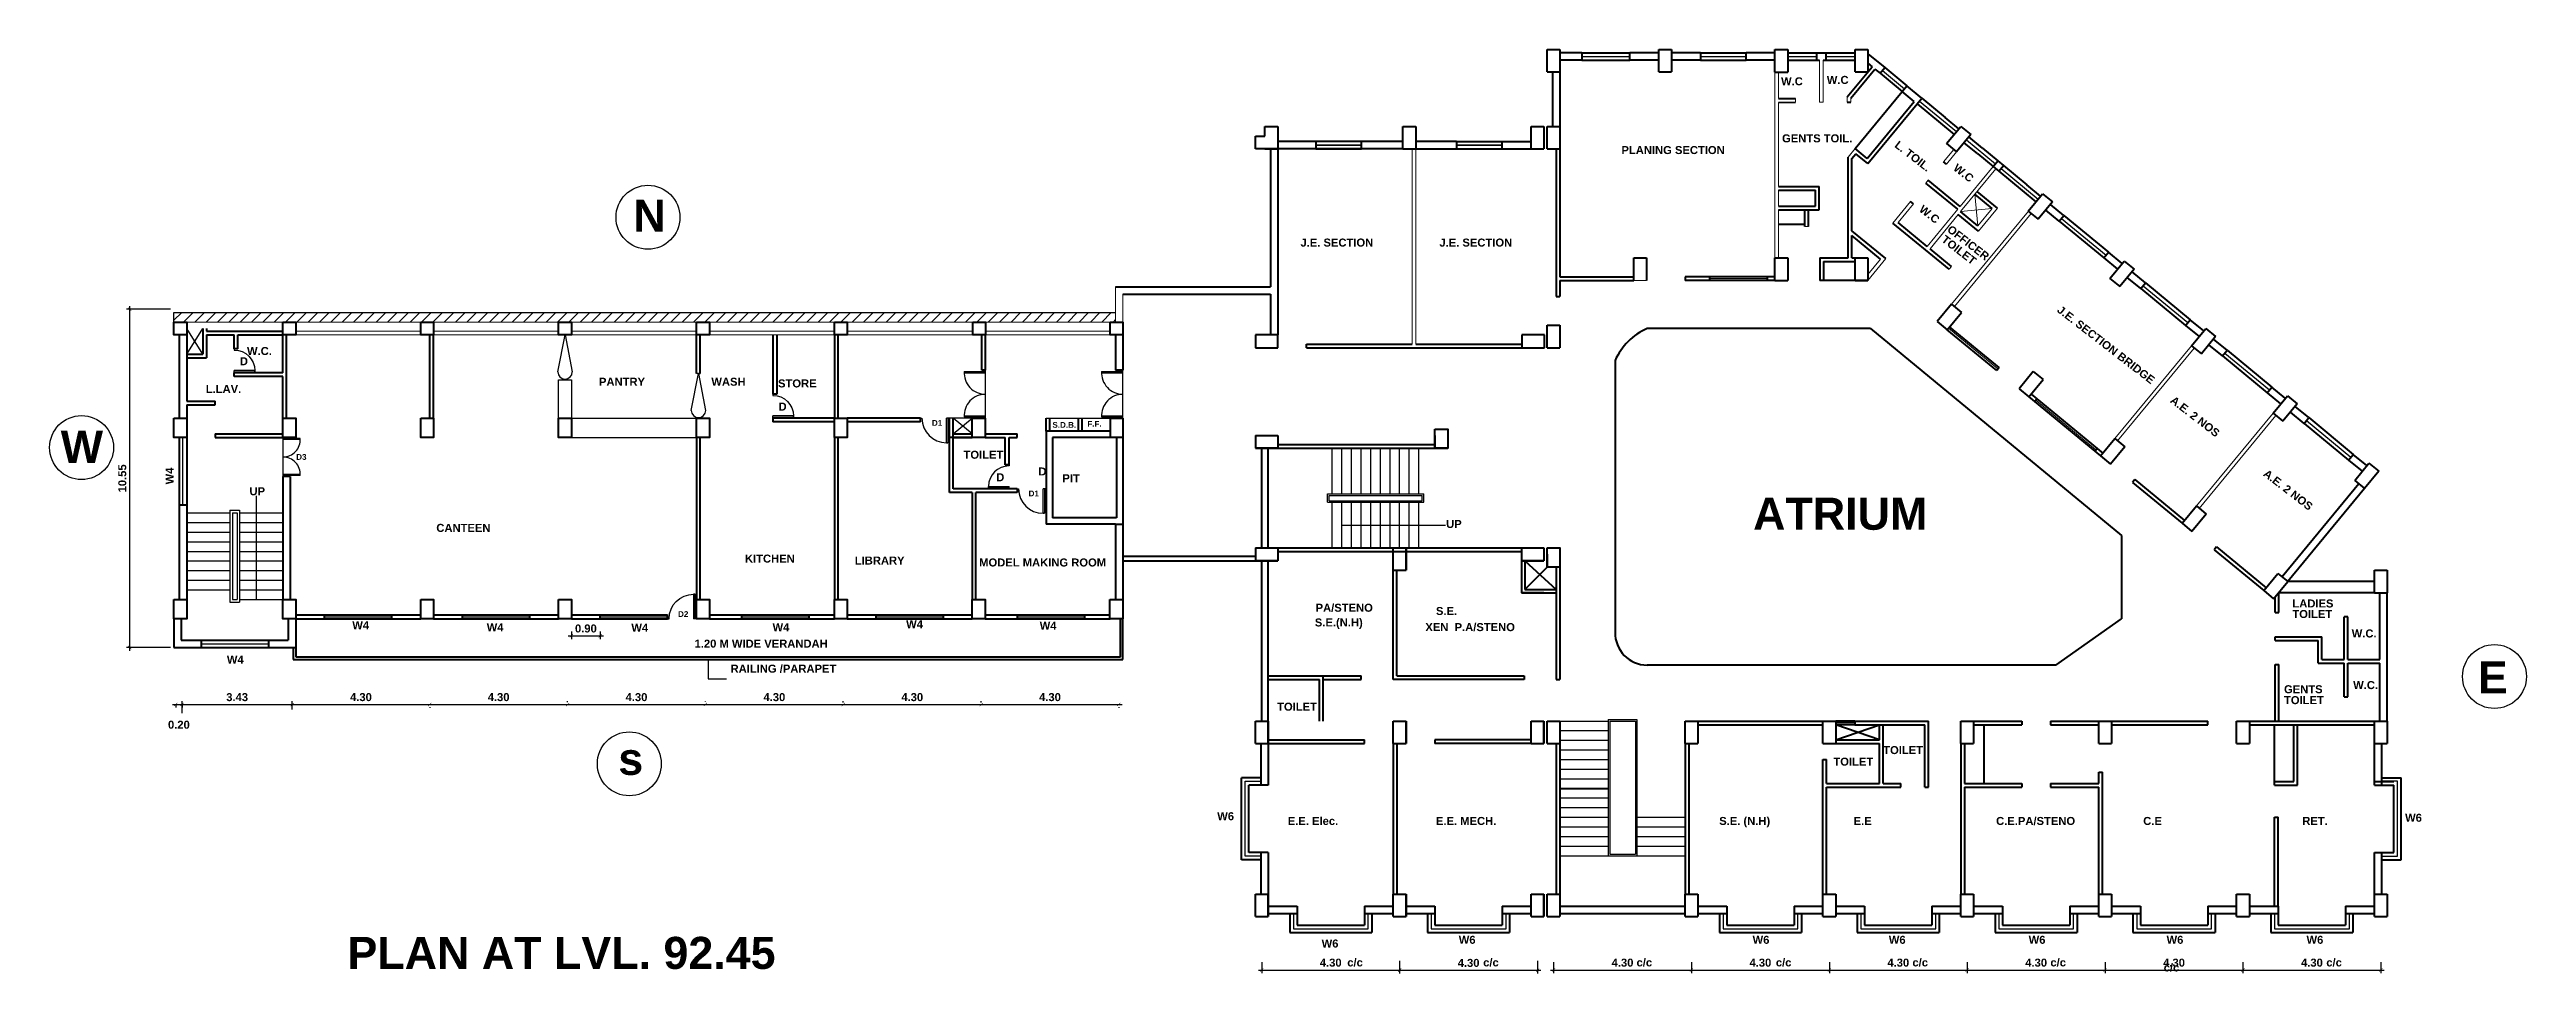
# Model space of a CAD drawing. Header units: inches. Extents: x 1352 to 5457, y 84 to 1168.
# Drawn here: x 2322.1 to 2399.4, y 357.1 to 385.9 of the extents above; entities that cross this region are included whole.
import ezdxf

# ---------------------------------------------------------------- set-up
doc = ezdxf.new("R2010")
doc.units = ezdxf.units.IN
doc.header["$MEASUREMENT"] = 0
doc.header["$PDMODE"] = 35
doc.header["$PDSIZE"] = -0.5
doc.linetypes.add('DASHED2', pattern=[0.375, 0.25, -0.125])
for name, color, linetype, lineweight in [('col', 250, 'Continuous', 40), ('hatch', 250, 'DASHED2', 9), ('roof', 250, 'Continuous', 20), ('text', 250, 'Continuous', 30), ('wall', 7, 'Continuous', 40), ('win', 250, 'Continuous', 30)]:
    doc.layers.add(name, color=color, linetype=linetype, lineweight=lineweight)
doc.styles.get("Standard").update_dxf_attribs({"font": 'arialbd.ttf', "height": 1.5})
doc.dimstyles.get("Standard").update_dxf_attribs({"dimtxt": 0.25, "dimasz": 0.1, "dimexe": 0.1, "dimexo": 0.1, "dimgap": 0.1, "dimtad": 1, "dimzin": 0, "dimdsep": 46, "dimtxsty": 'Standard', "dimblk": 'ARCHTICK', "dimcen": 0.1, "dimdle": 0.1, "dimclrd": 256, "dimadec": 0, "dimazin": 0, "dimtfac": 1, "dimtofl": 0, "dimtmove": 2, "dimatfit": 3, "dimfxl": 1, "dimtolj": 1, "dimtzin": 0, "dimlwd": -1, "dimarcsym": 0})

msp = doc.modelspace()

# ---------------------------------------------------------------- texts
at = {"layer": 'text'}
for s, height, p in [('W.C', 0.25, (2376.119, 384.763)), ('W.C', 0.25, (2377.546, 384.806)), ('GENTS TOIL.', 0.25, (2376.151, 382.983)), ('PLANING SECTION', 0.25, (2371.142, 382.618)), ('N', 1, (2340.329, 380.193)), ('J.E. SECTION', 0.25, (2361.131, 379.733)), ('J.E. SECTION', 0.25, (2365.464, 379.733)), ('D', 0.25, (2328.055, 376.032)), ('W.C.', 0.25, (2328.278, 376.351)), ('L.LAV. ', 0.25, (2326.993, 375.169)), ('PANTRY ', 0.25, (2339.255, 375.393)), ('WASH', 0.25, (2342.76, 375.393)), ('STORE ', 0.25, (2344.839, 375.34)), ('D', 0.25, (2344.855, 374.617)), ('W', 1, (2322.469, 372.988)), ('TOILET ', 0.25, (2350.624, 373.116)), ('D', 0.25, (2351.644, 372.413)), ('D', 0.25, (2352.959, 372.594)), ('PIT ', 0.25, (2353.707, 372.383)), ('UP ', 0.25, (2328.355, 371.978)), ('ATRIUM', 1, (2375.247, 370.901)), ('CANTEEN ', 0.25, (2334.183, 370.835)), ('UP ', 0.25, (2365.675, 370.957)), ('KITCHEN ', 0.25, (2343.808, 369.877)), ('LIBRARY', 0.25, (2347.233, 369.817)), ('MODEL MAKING ROOM', 0.25, (2351.112, 369.756)), ('PA/STENO', 0.25, (2361.604, 368.344)), ('S.E. ', 0.25, (2365.357, 368.242)), ('LADIES ', 0.25, (2392.066, 368.477)), ('W4 ', 0.25, (2331.561, 367.799)), ('W4 ', 0.25, (2335.755, 367.736)), ('W4 ', 0.25, (2340.265, 367.72)), ('W4 ', 0.25, (2344.669, 367.736)), ('W4 ', 0.25, (2348.834, 367.831)), ('W4 ', 0.25, (2353, 367.784)), ('S.E.(N.H)', 0.25, (2361.58, 367.885)), ('XEN  P.A/STENO', 0.25, (2365.026, 367.74)), ('TOILET ', 0.25, (2392.066, 368.148)), ('W.C. ', 0.25, (2393.916, 367.542)), ('W4 ', 0.25, (2327.651, 366.726)), ('1.20 M WIDE VERANDAH ', 0.25, (2342.236, 367.225)), ('RAILING /PARAPET', 0.25, (2343.359, 366.444)), ('W.C. ', 0.25, (2393.961, 365.932)), ('E', 1, (2397.85, 365.798)), ('TOILET ', 0.25, (2360.404, 365.258)), ('TOILET ', 0.25, (2391.804, 365.463)), ('GENTS ', 0.25, (2391.805, 365.803)), ('s', 1, (2339.857, 363.257)), ('TOILET ', 0.25, (2379.305, 363.905)), ('TOILET ', 0.25, (2377.752, 363.545)), ('W6', 0.25, (2358.536, 361.842)), ('E.E. Elec.', 0.25, (2360.736, 361.695)), ('E.E. MECH.', 0.25, (2365.357, 361.695)), ('S.E. (N.H)', 0.25, (2374.19, 361.695)), ('E.E ', 0.25, (2378.382, 361.695)), ('C.E.PA/STENO', 0.25, (2382.826, 361.695)), ('C.E', 0.25, (2387.414, 361.695)), ('RET.', 0.25, (2392.374, 361.695)), ('W6', 0.25, (2395.581, 361.794)), ('  PLAN AT LVL. 92.45 ', 1, (2330.635, 357.205)), ('W6', 0.25, (2361.792, 357.872)), ('W6', 0.25, (2366.068, 357.988)), ('W6', 0.25, (2375.232, 357.988)), ('W6', 0.25, (2379.48, 357.988)), ('W6', 0.25, (2383.841, 357.988)), ('W6', 0.25, (2388.142, 357.988)), ('W6', 0.25, (2392.506, 357.988)), ('c/c', 0.25, (2362.591, 357.283)), ('c/c', 0.25, (2366.829, 357.283)), ('c/c', 0.25, (2371.613, 357.283)), ('c/c', 0.25, (2375.957, 357.283)), ('c/c', 0.25, (2380.216, 357.283)), ('c/c', 0.25, (2384.519, 357.283)), ('c/c', 0.25, (2388.052, 357.126)), ('c/c', 0.25, (2393.123, 357.283))]:
    msp.add_text(s, height=height, dxfattribs=at).set_placement(p)
for s, rotation, p in [('L. TOIL.', 322.2657, (2379.638, 382.852)), ('W.C', 322.2657, (2381.467, 382.136)), ('W.C', 322.2657, (2380.402, 380.849)), ('TOILET', 322.2657, (2381.1, 379.908)), ('OFFICER', 322.2657, (2381.277, 380.221)), ('J.E. SECTION BRIDGE', 322.2657, (2384.705, 377.712)), ('A.E. 2 NOS', 322.2657, (2388.233, 374.892)), ('W4 ', 90.00319, (2325.988, 372.317)), ('A.E. 2 NOS', 322.2657, (2391.135, 372.604))]:
    msp.add_text(s, height=0.25, rotation=rotation, dxfattribs=at).set_placement(p)
at = {"layer": 'win'}
for s, p in [('D1', (2349.639, 374.143)), ('S.D.B.   ', (2353.396, 374.082)), ('F.F. ', (2354.485, 374.115)), ('D3', (2329.813, 373.082)), ('D1', (2352.654, 371.943)), ('D2', (2341.721, 368.182))]:
    msp.add_text(s, height=0.18, dxfattribs=at).set_placement(p)

# ---------------------------------------------------------------- blocks, each defined once
blk = doc.blocks.new('_ArchTick')
at = {"color": 0, "linetype": 'ByBlock', "const_width": 0.15}
blk.add_lwpolyline([(-0.5, -0.5), (0.5, 0.5)], dxfattribs=at)
blk = doc.blocks.new('*D605')
at = {"layer": 'Defpoints', "color": 0, "linetype": 'Continuous', "transparency": 16777216}
for p in [(2338.397, 367.833), (2339.297, 367.833), (2339.297, 367.593)]:
    blk.add_point(p, dxfattribs=at)
at = {"layer": 'win', "color": 0, "linetype": 'Continuous', "lineweight": -2, "transparency": 16777216}
for p, q in [((2338.397, 367.733), (2338.397, 367.493)), ((2339.297, 367.733), (2339.297, 367.493))]:
    blk.add_line(p, q, dxfattribs=at)
at = {"layer": 'win', "linetype": 'Continuous', "transparency": 16777216}
blk.add_line((2338.297, 367.593), (2339.397, 367.593), dxfattribs=at)
at = {"layer": 'win', "linetype": 'Continuous', "transparency": 16777216, "xscale": 0.1, "yscale": 0.1, "zscale": 0.1, "rotation": 180}
blk.add_blockref('_ArchTick', (2338.397, 367.593), dxfattribs=at)
at = {"layer": 'win', "linetype": 'Continuous', "transparency": 16777216, "xscale": 0.1, "yscale": 0.1, "zscale": 0.1}
blk.add_blockref('_ArchTick', (2339.297, 367.593), dxfattribs=at)
at = {"layer": 'win', "color": 0, "linetype": 'Continuous', "transparency": 16777216, "insert": (2338.847, 367.821), "char_height": 0.25, "attachment_point": 5}
blk.add_mtext('\\A1;0.90', dxfattribs=at)
blk = doc.blocks.new('R')
at = {"layer": 'win'}
for p, q in [((13.196, 5.483), (13.246, 5.483)), ((14.096, 4.633), (14.096, 5.483)), ((14.196, 5.483), (14.096, 5.483)), ((14.146, 5.483), (14.146, 4.633)), ((14.096, 4.633), (14.146, 4.633)), ((14.146, 4.633), (14.096, 4.633))]:
    blk.add_line(p, q, dxfattribs=at)
blk.add_arc((14.096, 5.483), 0.85, 180, 270, dxfattribs=at)
blk = doc.blocks.new('*D606')
at = {"layer": 'Defpoints', "color": 0, "linetype": 'Continuous', "transparency": 16777216}
for p in [(2326.054, 365.563), (2326.254, 365.563), (2326.254, 365.453)]:
    blk.add_point(p, dxfattribs=at)
at = {"layer": 'text', "linetype": 'Continuous', "transparency": 16777216}
blk.add_line((2325.954, 365.453), (2326.354, 365.453), dxfattribs=at)
at = {"layer": 'text', "color": 0, "linetype": 'Continuous', "lineweight": -2, "transparency": 16777216}
for p, q in [((2326.054, 365.463), (2326.054, 365.353)), ((2326.254, 365.463), (2326.254, 365.353))]:
    blk.add_line(p, q, dxfattribs=at)
at = {"layer": 'text', "linetype": 'Continuous', "transparency": 16777216, "xscale": 0.1, "yscale": 0.1, "zscale": 0.1, "rotation": 180}
blk.add_blockref('_ArchTick', (2326.054, 365.453), dxfattribs=at)
at = {"layer": 'text', "linetype": 'Continuous', "transparency": 16777216, "xscale": 0.1, "yscale": 0.1, "zscale": 0.1}
blk.add_blockref('_ArchTick', (2326.254, 365.453), dxfattribs=at)
at = {"layer": 'text', "color": 0, "linetype": 'Continuous', "transparency": 16777216, "insert": (2326.154, 364.82), "char_height": 0.25, "attachment_point": 5}
blk.add_mtext('\\A1;0.20', dxfattribs=at)
blk = doc.blocks.new('*D607')
at = {"layer": 'Defpoints', "color": 0, "linetype": 'Continuous', "transparency": 16777216}
for p in [(2329.688, 365.452), (2326.254, 365.083), (2329.688, 365.193)]:
    blk.add_point(p, dxfattribs=at)
at = {"layer": 'text', "linetype": 'Continuous', "transparency": 16777216}
blk.add_line((2326.154, 365.452), (2329.788, 365.452), dxfattribs=at)
at = {"layer": 'text', "color": 0, "linetype": 'Continuous', "lineweight": -2, "transparency": 16777216}
for p, q in [((2326.254, 365.183), (2326.254, 365.552)), ((2329.688, 365.293), (2329.688, 365.552))]:
    blk.add_line(p, q, dxfattribs=at)
at = {"layer": 'text', "linetype": 'Continuous', "transparency": 16777216, "xscale": 0.1, "yscale": 0.1, "zscale": 0.1, "rotation": 180}
blk.add_blockref('_ArchTick', (2326.254, 365.452), dxfattribs=at)
at = {"layer": 'text', "linetype": 'Continuous', "transparency": 16777216, "xscale": 0.1, "yscale": 0.1, "zscale": 0.1}
blk.add_blockref('_ArchTick', (2329.688, 365.452), dxfattribs=at)
at = {"layer": 'text', "color": 0, "linetype": 'Continuous', "transparency": 16777216, "insert": (2327.971, 365.68), "char_height": 0.25, "attachment_point": 5}
blk.add_mtext('\\A1;3.43', dxfattribs=at)
blk = doc.blocks.new('*D608')
at = {"layer": 'Defpoints', "color": 0, "linetype": 'Continuous', "transparency": 16777216}
for p in [(2333.975, 365.464), (2333.975, 365.452), (2329.688, 365.193)]:
    blk.add_point(p, dxfattribs=at)
at = {"layer": 'text', "linetype": 'Continuous', "transparency": 16777216}
blk.add_line((2329.588, 365.452), (2334.075, 365.452), dxfattribs=at)
at = {"layer": 'text', "color": 0, "linetype": 'Continuous', "lineweight": -2, "transparency": 16777216}
for p, q in [((2329.688, 365.293), (2329.688, 365.552)), ((2333.975, 365.364), (2333.975, 365.352))]:
    blk.add_line(p, q, dxfattribs=at)
at = {"layer": 'text', "linetype": 'Continuous', "transparency": 16777216, "xscale": 0.1, "yscale": 0.1, "zscale": 0.1, "rotation": 180}
blk.add_blockref('_ArchTick', (2329.688, 365.452), dxfattribs=at)
at = {"layer": 'text', "linetype": 'Continuous', "transparency": 16777216, "xscale": 0.1, "yscale": 0.1, "zscale": 0.1}
blk.add_blockref('_ArchTick', (2333.975, 365.452), dxfattribs=at)
at = {"layer": 'text', "color": 0, "linetype": 'Continuous', "transparency": 16777216, "insert": (2331.832, 365.68), "char_height": 0.25, "attachment_point": 5}
blk.add_mtext('\\A1;4.30 ', dxfattribs=at)
blk = doc.blocks.new('*D609')
at = {"layer": 'Defpoints', "color": 0, "linetype": 'Continuous', "transparency": 16777216}
for p in [(2333.975, 365.464), (2338.275, 365.452), (2338.275, 365.429)]:
    blk.add_point(p, dxfattribs=at)
at = {"layer": 'text', "linetype": 'Continuous', "transparency": 16777216}
blk.add_line((2333.875, 365.452), (2338.375, 365.452), dxfattribs=at)
at = {"layer": 'text', "color": 0, "linetype": 'Continuous', "lineweight": -2, "transparency": 16777216}
for p, q in [((2338.275, 365.529), (2338.275, 365.552)), ((2333.975, 365.364), (2333.975, 365.352))]:
    blk.add_line(p, q, dxfattribs=at)
at = {"layer": 'text', "linetype": 'Continuous', "transparency": 16777216, "xscale": 0.1, "yscale": 0.1, "zscale": 0.1, "rotation": 180}
blk.add_blockref('_ArchTick', (2333.975, 365.452), dxfattribs=at)
at = {"layer": 'text', "linetype": 'Continuous', "transparency": 16777216, "xscale": 0.1, "yscale": 0.1, "zscale": 0.1}
blk.add_blockref('_ArchTick', (2338.275, 365.452), dxfattribs=at)
at = {"layer": 'text', "color": 0, "linetype": 'Continuous', "transparency": 16777216, "insert": (2336.125, 365.68), "char_height": 0.25, "attachment_point": 5}
blk.add_mtext('\\A1;4.30', dxfattribs=at)
blk = doc.blocks.new('*D610')
at = {"layer": 'Defpoints', "color": 0, "linetype": 'Continuous', "transparency": 16777216}
for p in [(2338.275, 365.429), (2342.575, 365.452), (2342.575, 365.443)]:
    blk.add_point(p, dxfattribs=at)
at = {"layer": 'text', "linetype": 'Continuous', "transparency": 16777216}
blk.add_line((2338.175, 365.452), (2342.675, 365.452), dxfattribs=at)
at = {"layer": 'text', "color": 0, "linetype": 'Continuous', "lineweight": -2, "transparency": 16777216}
for p, q in [((2338.275, 365.529), (2338.275, 365.552)), ((2342.575, 365.543), (2342.575, 365.552))]:
    blk.add_line(p, q, dxfattribs=at)
at = {"layer": 'text', "linetype": 'Continuous', "transparency": 16777216, "xscale": 0.1, "yscale": 0.1, "zscale": 0.1, "rotation": 180}
blk.add_blockref('_ArchTick', (2338.275, 365.452), dxfattribs=at)
at = {"layer": 'text', "linetype": 'Continuous', "transparency": 16777216, "xscale": 0.1, "yscale": 0.1, "zscale": 0.1}
blk.add_blockref('_ArchTick', (2342.575, 365.452), dxfattribs=at)
at = {"layer": 'text', "color": 0, "linetype": 'Continuous', "transparency": 16777216, "insert": (2340.425, 365.68), "char_height": 0.25, "attachment_point": 5}
blk.add_mtext('\\A1;4.30', dxfattribs=at)
blk = doc.blocks.new('*D611')
at = {"layer": 'Defpoints', "color": 0, "linetype": 'Continuous', "transparency": 16777216}
for p in [(2342.575, 365.443), (2346.875, 365.452), (2346.875, 365.415)]:
    blk.add_point(p, dxfattribs=at)
at = {"layer": 'text', "linetype": 'Continuous', "transparency": 16777216}
blk.add_line((2342.475, 365.452), (2346.975, 365.452), dxfattribs=at)
at = {"layer": 'text', "color": 0, "linetype": 'Continuous', "lineweight": -2, "transparency": 16777216}
for p, q in [((2342.575, 365.543), (2342.575, 365.552)), ((2346.875, 365.515), (2346.875, 365.552))]:
    blk.add_line(p, q, dxfattribs=at)
at = {"layer": 'text', "linetype": 'Continuous', "transparency": 16777216, "xscale": 0.1, "yscale": 0.1, "zscale": 0.1, "rotation": 180}
blk.add_blockref('_ArchTick', (2342.575, 365.452), dxfattribs=at)
at = {"layer": 'text', "linetype": 'Continuous', "transparency": 16777216, "xscale": 0.1, "yscale": 0.1, "zscale": 0.1}
blk.add_blockref('_ArchTick', (2346.875, 365.452), dxfattribs=at)
at = {"layer": 'text', "color": 0, "linetype": 'Continuous', "transparency": 16777216, "insert": (2344.725, 365.68), "char_height": 0.25, "attachment_point": 5}
blk.add_mtext('\\A1;4.30', dxfattribs=at)
blk = doc.blocks.new('*D612')
at = {"layer": 'Defpoints', "color": 0, "linetype": 'Continuous', "transparency": 16777216}
for p in [(2346.875, 365.415), (2351.175, 365.452), (2351.175, 365.415)]:
    blk.add_point(p, dxfattribs=at)
at = {"layer": 'text', "linetype": 'Continuous', "transparency": 16777216}
blk.add_line((2346.775, 365.452), (2351.275, 365.452), dxfattribs=at)
at = {"layer": 'text', "color": 0, "linetype": 'Continuous', "lineweight": -2, "transparency": 16777216}
for p, q in [((2346.875, 365.515), (2346.875, 365.552)), ((2351.175, 365.515), (2351.175, 365.552))]:
    blk.add_line(p, q, dxfattribs=at)
at = {"layer": 'text', "linetype": 'Continuous', "transparency": 16777216, "xscale": 0.1, "yscale": 0.1, "zscale": 0.1, "rotation": 180}
blk.add_blockref('_ArchTick', (2346.875, 365.452), dxfattribs=at)
at = {"layer": 'text', "linetype": 'Continuous', "transparency": 16777216, "xscale": 0.1, "yscale": 0.1, "zscale": 0.1}
blk.add_blockref('_ArchTick', (2351.175, 365.452), dxfattribs=at)
at = {"layer": 'text', "color": 0, "linetype": 'Continuous', "transparency": 16777216, "insert": (2349.025, 365.68), "char_height": 0.25, "attachment_point": 5}
blk.add_mtext('\\A1;4.30', dxfattribs=at)
blk = doc.blocks.new('*D613')
at = {"layer": 'Defpoints', "color": 0, "linetype": 'Continuous', "transparency": 16777216}
for p in [(2351.175, 365.415), (2355.466, 365.465), (2355.466, 365.452)]:
    blk.add_point(p, dxfattribs=at)
at = {"layer": 'text', "linetype": 'Continuous', "transparency": 16777216}
blk.add_line((2351.075, 365.452), (2355.566, 365.452), dxfattribs=at)
at = {"layer": 'text', "color": 0, "linetype": 'Continuous', "lineweight": -2, "transparency": 16777216}
for p, q in [((2351.175, 365.515), (2351.175, 365.552)), ((2355.466, 365.365), (2355.466, 365.352))]:
    blk.add_line(p, q, dxfattribs=at)
at = {"layer": 'text', "linetype": 'Continuous', "transparency": 16777216, "xscale": 0.1, "yscale": 0.1, "zscale": 0.1, "rotation": 180}
blk.add_blockref('_ArchTick', (2351.175, 365.452), dxfattribs=at)
at = {"layer": 'text', "linetype": 'Continuous', "transparency": 16777216, "xscale": 0.1, "yscale": 0.1, "zscale": 0.1}
blk.add_blockref('_ArchTick', (2355.466, 365.452), dxfattribs=at)
at = {"layer": 'text', "color": 0, "linetype": 'Continuous', "transparency": 16777216, "insert": (2353.32, 365.68), "char_height": 0.25, "attachment_point": 5}
blk.add_mtext('\\A1;4.30 ', dxfattribs=at)
blk = doc.blocks.new('*D622')
at = {"layer": 'Defpoints', "color": 0, "linetype": 'Continuous', "transparency": 16777216}
for p in [(2325.997, 377.778), (2324.618, 367.228), (2325.997, 367.228)]:
    blk.add_point(p, dxfattribs=at)
at = {"layer": 'text', "color": 0, "linetype": 'Continuous', "lineweight": -2, "transparency": 16777216}
for p, q in [((2325.897, 377.778), (2324.518, 377.778)), ((2325.897, 367.228), (2324.518, 367.228))]:
    blk.add_line(p, q, dxfattribs=at)
at = {"layer": 'text', "linetype": 'Continuous', "transparency": 16777216}
blk.add_line((2324.618, 377.878), (2324.618, 367.128), dxfattribs=at)
at = {"layer": 'text', "linetype": 'Continuous', "transparency": 16777216, "xscale": 0.1, "yscale": 0.1, "zscale": 0.1}
for p, rotation in [((2324.618, 377.778), 90), ((2324.618, 367.228), 270)]:
    blk.add_blockref('_ArchTick', p, dxfattribs=dict(at, rotation=rotation))
at = {"layer": 'text', "color": 0, "linetype": 'Continuous', "transparency": 16777216, "insert": (2324.39, 372.503), "char_height": 0.25, "attachment_point": 5, "rotation": 90}
blk.add_mtext('\\A1;10.55', dxfattribs=at)
blk = doc.blocks.new('*D614')
at = {"layer": 'Defpoints', "color": 0, "linetype": 'Continuous', "transparency": 16777216}
for p in [(2359.925, 357.511), (2364.225, 357.511), (2364.225, 357.171)]:
    blk.add_point(p, dxfattribs=at)
at = {"layer": 'text', "linetype": 'Continuous', "transparency": 16777216}
blk.add_line((2359.825, 357.171), (2364.325, 357.171), dxfattribs=at)
at = {"layer": 'text', "color": 0, "linetype": 'Continuous', "lineweight": -2, "transparency": 16777216}
for p, q in [((2359.925, 357.411), (2359.925, 357.071)), ((2364.225, 357.411), (2364.225, 357.071))]:
    blk.add_line(p, q, dxfattribs=at)
at = {"layer": 'text', "linetype": 'Continuous', "transparency": 16777216, "xscale": 0.1, "yscale": 0.1, "zscale": 0.1, "rotation": 180}
blk.add_blockref('_ArchTick', (2359.925, 357.171), dxfattribs=at)
at = {"layer": 'text', "linetype": 'Continuous', "transparency": 16777216, "xscale": 0.1, "yscale": 0.1, "zscale": 0.1}
blk.add_blockref('_ArchTick', (2364.225, 357.171), dxfattribs=at)
at = {"layer": 'text', "color": 0, "linetype": 'Continuous', "transparency": 16777216, "insert": (2362.075, 357.399), "char_height": 0.25, "attachment_point": 5}
blk.add_mtext('\\A1;4.30', dxfattribs=at)
blk = doc.blocks.new('*D615')
at = {"layer": 'Defpoints', "color": 0, "linetype": 'Continuous', "transparency": 16777216}
for p in [(2369.025, 357.511), (2373.325, 357.511), (2373.325, 357.171)]:
    blk.add_point(p, dxfattribs=at)
at = {"layer": 'text', "linetype": 'Continuous', "transparency": 16777216}
blk.add_line((2368.925, 357.171), (2373.425, 357.171), dxfattribs=at)
at = {"layer": 'text', "color": 0, "linetype": 'Continuous', "lineweight": -2, "transparency": 16777216}
for p, q in [((2369.025, 357.411), (2369.025, 357.071)), ((2373.325, 357.411), (2373.325, 357.071))]:
    blk.add_line(p, q, dxfattribs=at)
at = {"layer": 'text', "linetype": 'Continuous', "transparency": 16777216, "xscale": 0.1, "yscale": 0.1, "zscale": 0.1, "rotation": 180}
blk.add_blockref('_ArchTick', (2369.025, 357.171), dxfattribs=at)
at = {"layer": 'text', "linetype": 'Continuous', "transparency": 16777216, "xscale": 0.1, "yscale": 0.1, "zscale": 0.1}
blk.add_blockref('_ArchTick', (2373.325, 357.171), dxfattribs=at)
at = {"layer": 'text', "color": 0, "linetype": 'Continuous', "transparency": 16777216, "insert": (2371.175, 357.399), "char_height": 0.25, "attachment_point": 5}
blk.add_mtext('\\A1;4.30', dxfattribs=at)
blk = doc.blocks.new('*D616')
at = {"layer": 'Defpoints', "color": 0, "linetype": 'Continuous', "transparency": 16777216}
for p in [(2373.325, 357.511), (2377.625, 357.511), (2377.625, 357.171)]:
    blk.add_point(p, dxfattribs=at)
at = {"layer": 'text', "linetype": 'Continuous', "transparency": 16777216}
blk.add_line((2373.225, 357.171), (2377.725, 357.171), dxfattribs=at)
at = {"layer": 'text', "color": 0, "linetype": 'Continuous', "lineweight": -2, "transparency": 16777216}
for p, q in [((2373.325, 357.411), (2373.325, 357.071)), ((2377.625, 357.411), (2377.625, 357.071))]:
    blk.add_line(p, q, dxfattribs=at)
at = {"layer": 'text', "linetype": 'Continuous', "transparency": 16777216, "xscale": 0.1, "yscale": 0.1, "zscale": 0.1, "rotation": 180}
blk.add_blockref('_ArchTick', (2373.325, 357.171), dxfattribs=at)
at = {"layer": 'text', "linetype": 'Continuous', "transparency": 16777216, "xscale": 0.1, "yscale": 0.1, "zscale": 0.1}
blk.add_blockref('_ArchTick', (2377.625, 357.171), dxfattribs=at)
at = {"layer": 'text', "color": 0, "linetype": 'Continuous', "transparency": 16777216, "insert": (2375.475, 357.399), "char_height": 0.25, "attachment_point": 5}
blk.add_mtext('\\A1;4.30', dxfattribs=at)
blk = doc.blocks.new('*D617')
at = {"layer": 'Defpoints', "color": 0, "linetype": 'Continuous', "transparency": 16777216}
for p in [(2377.625, 357.511), (2381.925, 357.511), (2381.925, 357.171)]:
    blk.add_point(p, dxfattribs=at)
at = {"layer": 'text', "linetype": 'Continuous', "transparency": 16777216}
blk.add_line((2377.525, 357.171), (2382.025, 357.171), dxfattribs=at)
at = {"layer": 'text', "color": 0, "linetype": 'Continuous', "lineweight": -2, "transparency": 16777216}
for p, q in [((2377.625, 357.411), (2377.625, 357.071)), ((2381.925, 357.411), (2381.925, 357.071))]:
    blk.add_line(p, q, dxfattribs=at)
at = {"layer": 'text', "linetype": 'Continuous', "transparency": 16777216, "xscale": 0.1, "yscale": 0.1, "zscale": 0.1, "rotation": 180}
blk.add_blockref('_ArchTick', (2377.625, 357.171), dxfattribs=at)
at = {"layer": 'text', "linetype": 'Continuous', "transparency": 16777216, "xscale": 0.1, "yscale": 0.1, "zscale": 0.1}
blk.add_blockref('_ArchTick', (2381.925, 357.171), dxfattribs=at)
at = {"layer": 'text', "color": 0, "linetype": 'Continuous', "transparency": 16777216, "insert": (2379.775, 357.399), "char_height": 0.25, "attachment_point": 5}
blk.add_mtext('\\A1;4.30', dxfattribs=at)
blk = doc.blocks.new('*D618')
at = {"layer": 'Defpoints', "color": 0, "linetype": 'Continuous', "transparency": 16777216}
for p in [(2381.925, 357.511), (2386.225, 357.511), (2386.225, 357.171)]:
    blk.add_point(p, dxfattribs=at)
at = {"layer": 'text', "linetype": 'Continuous', "transparency": 16777216}
blk.add_line((2381.825, 357.171), (2386.325, 357.171), dxfattribs=at)
at = {"layer": 'text', "color": 0, "linetype": 'Continuous', "lineweight": -2, "transparency": 16777216}
for p, q in [((2381.925, 357.411), (2381.925, 357.071)), ((2386.225, 357.411), (2386.225, 357.071))]:
    blk.add_line(p, q, dxfattribs=at)
at = {"layer": 'text', "linetype": 'Continuous', "transparency": 16777216, "xscale": 0.1, "yscale": 0.1, "zscale": 0.1, "rotation": 180}
blk.add_blockref('_ArchTick', (2381.925, 357.171), dxfattribs=at)
at = {"layer": 'text', "linetype": 'Continuous', "transparency": 16777216, "xscale": 0.1, "yscale": 0.1, "zscale": 0.1}
blk.add_blockref('_ArchTick', (2386.225, 357.171), dxfattribs=at)
at = {"layer": 'text', "color": 0, "linetype": 'Continuous', "transparency": 16777216, "insert": (2384.075, 357.399), "char_height": 0.25, "attachment_point": 5}
blk.add_mtext('\\A1;4.30', dxfattribs=at)
blk = doc.blocks.new('*D619')
at = {"layer": 'Defpoints', "color": 0, "linetype": 'Continuous', "transparency": 16777216}
for p in [(2386.225, 357.511), (2390.525, 357.511), (2390.525, 357.171)]:
    blk.add_point(p, dxfattribs=at)
at = {"layer": 'text', "linetype": 'Continuous', "transparency": 16777216}
blk.add_line((2386.125, 357.171), (2390.625, 357.171), dxfattribs=at)
at = {"layer": 'text', "color": 0, "linetype": 'Continuous', "lineweight": -2, "transparency": 16777216}
for p, q in [((2386.225, 357.411), (2386.225, 357.071)), ((2390.525, 357.411), (2390.525, 357.071))]:
    blk.add_line(p, q, dxfattribs=at)
at = {"layer": 'text', "linetype": 'Continuous', "transparency": 16777216, "xscale": 0.1, "yscale": 0.1, "zscale": 0.1, "rotation": 180}
blk.add_blockref('_ArchTick', (2386.225, 357.171), dxfattribs=at)
at = {"layer": 'text', "linetype": 'Continuous', "transparency": 16777216, "xscale": 0.1, "yscale": 0.1, "zscale": 0.1}
blk.add_blockref('_ArchTick', (2390.525, 357.171), dxfattribs=at)
at = {"layer": 'text', "color": 0, "linetype": 'Continuous', "transparency": 16777216, "insert": (2388.375, 357.399), "char_height": 0.25, "attachment_point": 5}
blk.add_mtext('\\A1;4.30', dxfattribs=at)
blk = doc.blocks.new('*D620')
at = {"layer": 'Defpoints', "color": 0, "linetype": 'Continuous', "transparency": 16777216}
for p in [(2390.525, 357.511), (2394.825, 357.511), (2394.825, 357.171)]:
    blk.add_point(p, dxfattribs=at)
at = {"layer": 'text', "linetype": 'Continuous', "transparency": 16777216}
blk.add_line((2390.425, 357.171), (2394.925, 357.171), dxfattribs=at)
at = {"layer": 'text', "color": 0, "linetype": 'Continuous', "lineweight": -2, "transparency": 16777216}
for p, q in [((2390.525, 357.411), (2390.525, 357.071)), ((2394.825, 357.411), (2394.825, 357.071))]:
    blk.add_line(p, q, dxfattribs=at)
at = {"layer": 'text', "linetype": 'Continuous', "transparency": 16777216, "xscale": 0.1, "yscale": 0.1, "zscale": 0.1, "rotation": 180}
blk.add_blockref('_ArchTick', (2390.525, 357.171), dxfattribs=at)
at = {"layer": 'text', "linetype": 'Continuous', "transparency": 16777216, "xscale": 0.1, "yscale": 0.1, "zscale": 0.1}
blk.add_blockref('_ArchTick', (2394.825, 357.171), dxfattribs=at)
at = {"layer": 'text', "color": 0, "linetype": 'Continuous', "transparency": 16777216, "insert": (2392.675, 357.399), "char_height": 0.25, "attachment_point": 5}
blk.add_mtext('\\A1;4.30', dxfattribs=at)
blk = doc.blocks.new('*D621')
at = {"layer": 'Defpoints', "color": 0, "linetype": 'Continuous', "transparency": 16777216}
for p in [(2364.225, 357.559), (2368.525, 357.559), (2368.525, 357.163)]:
    blk.add_point(p, dxfattribs=at)
at = {"layer": 'text', "linetype": 'Continuous', "transparency": 16777216}
blk.add_line((2364.125, 357.163), (2368.625, 357.163), dxfattribs=at)
at = {"layer": 'text', "color": 0, "linetype": 'Continuous', "lineweight": -2, "transparency": 16777216}
for p, q in [((2364.225, 357.459), (2364.225, 357.063)), ((2368.525, 357.459), (2368.525, 357.063))]:
    blk.add_line(p, q, dxfattribs=at)
at = {"layer": 'text', "linetype": 'Continuous', "transparency": 16777216, "xscale": 0.1, "yscale": 0.1, "zscale": 0.1, "rotation": 180}
blk.add_blockref('_ArchTick', (2364.225, 357.163), dxfattribs=at)
at = {"layer": 'text', "linetype": 'Continuous', "transparency": 16777216, "xscale": 0.1, "yscale": 0.1, "zscale": 0.1}
blk.add_blockref('_ArchTick', (2368.525, 357.163), dxfattribs=at)
at = {"layer": 'text', "color": 0, "linetype": 'Continuous', "transparency": 16777216, "insert": (2366.375, 357.391), "char_height": 0.25, "attachment_point": 5}
blk.add_mtext('\\A1;4.30', dxfattribs=at)

# ---------------------------------------------------------------- dimensions: what is measured, and where the dimension line sits
at = {"layer": 'text', "linetype": 'Continuous'}
dim = msp.add_linear_dim(base=(2324.618, 367.228), p1=(2325.997, 377.778), p2=(2325.997, 367.228), angle=90, dimstyle='Standard', dxfattribs=at)
dim.commit()
dim.dimension.update_dxf_attribs({"geometry": '*D622', "text_midpoint": (2324.39, 372.503)})
for base, p1, p2, picture, middle in [((2326.254, 365.453), (2326.054, 365.563), (2326.254, 365.563), '*D606', (2326.154, 364.82)), ((2329.688, 365.452), (2326.254, 365.083), (2329.688, 365.193), '*D607', (2327.971, 365.68)), ((2338.275, 365.452), (2333.975, 365.464), (2338.275, 365.429), '*D609', (2336.125, 365.68)), ((2342.575, 365.452), (2338.275, 365.429), (2342.575, 365.443), '*D610', (2340.425, 365.68)), ((2346.875, 365.452), (2342.575, 365.443), (2346.875, 365.415), '*D611', (2344.725, 365.68)), ((2351.175, 365.452), (2346.875, 365.415), (2351.175, 365.415), '*D612', (2349.025, 365.68)), ((2364.225, 357.171), (2359.925, 357.511), (2364.225, 357.511), '*D614', (2362.075, 357.399)), ((2368.525, 357.163), (2364.225, 357.559), (2368.525, 357.559), '*D621', (2366.375, 357.391)), ((2373.325, 357.171), (2369.025, 357.511), (2373.325, 357.511), '*D615', (2371.175, 357.399)), ((2377.625, 357.171), (2373.325, 357.511), (2377.625, 357.511), '*D616', (2375.475, 357.399)), ((2381.925, 357.171), (2377.625, 357.511), (2381.925, 357.511), '*D617', (2379.775, 357.399)), ((2386.225, 357.171), (2381.925, 357.511), (2386.225, 357.511), '*D618', (2384.075, 357.399)), ((2390.525, 357.171), (2386.225, 357.511), (2390.525, 357.511), '*D619', (2388.375, 357.399)), ((2394.825, 357.171), (2390.525, 357.511), (2394.825, 357.511), '*D620', (2392.675, 357.399))]:
    dim = msp.add_linear_dim(base=base, p1=p1, p2=p2, dimstyle='Standard', dxfattribs=at)
    dim.commit()
    dim.dimension.update_dxf_attribs({"geometry": picture, "text_midpoint": middle})
for base, p1, p2, picture, middle in [((2333.975, 365.452), (2329.688, 365.193), (2333.975, 365.464), '*D608', (2331.832, 365.68)), ((2355.466, 365.452), (2351.175, 365.415), (2355.466, 365.465), '*D613', (2353.32, 365.68))]:
    dim = msp.add_linear_dim(base=base, p1=p1, p2=p2, text='4.30 ', dimstyle='Standard', dxfattribs=at)
    dim.commit()
    dim.dimension.update_dxf_attribs({"geometry": picture, "text_midpoint": middle})
at = {"layer": 'win', "linetype": 'Continuous'}
dim = msp.add_linear_dim(base=(2339.297, 367.593), p1=(2338.397, 367.833), p2=(2339.297, 367.833), dimstyle='Standard', dxfattribs=at)
dim.commit()
dim.dimension.update_dxf_attribs({"geometry": '*D605', "text_midpoint": (2338.847, 367.821)})

# ---------------------------------------------------------------- hatches: boundary and pattern name
at = {"layer": 'hatch', "linetype": 'Continuous'}
h = msp.add_hatch(dxfattribs=at)
h.set_pattern_fill('ANSI31', color=256, scale=2, style=0)
h.set_pattern_definition([(45, (2702.22947, -52.78929), (-0.1767767, 0.1767767), [])])
h.paths.add_polyline_path([(2355.367, 377.378), (2355.367, 377.678), (2325.997, 377.678), (2325.997, 377.378)])

# ---------------------------------------------------------------- linework, layer by layer
at = {"layer": 'col'}
for p, q in [((2368.825, 385.878), (2369.225, 385.878)), ((2368.825, 385.178), (2368.825, 385.878)), ((2369.225, 385.878), (2369.225, 385.178)), ((2372.303, 385.878), (2372.703, 385.878)), ((2372.303, 385.178), (2372.303, 385.878)), ((2372.703, 385.878), (2372.703, 385.178)), ((2375.927, 385.876), (2376.327, 385.876)), ((2375.927, 385.176), (2375.927, 385.876)), ((2376.327, 385.876), (2376.327, 385.176)), ((2378.427, 385.878), (2378.827, 385.878)), ((2378.427, 385.178), (2378.427, 385.878)), ((2378.827, 385.878), (2378.827, 385.178)), ((2368.825, 385.178), (2369.225, 385.178)), ((2368.825, 385.178), (2369.225, 385.178)), ((2372.303, 385.178), (2372.703, 385.178)), ((2372.303, 385.178), (2372.703, 385.178)), ((2375.927, 385.176), (2376.327, 385.176)), ((2378.183, 384.398), (2378.961, 385.34)), ((2378.298, 384.357), (2379.049, 385.267)), ((2378.427, 385.178), (2378.827, 385.178)), ((2378.435, 382.791), (2380.046, 384.742)), ((2379.206, 385.138), (2379.352, 385.315)), ((2378.809, 382.482), (2380.274, 384.256)), ((2378.825, 382.321), (2380.362, 384.183)), ((2380.362, 384.183), (2380.509, 384.36)), ((2359.725, 382.778), (2359.725, 383.178)), ((2359.725, 383.178), (2360.025, 383.178)), ((2360.025, 383.478), (2360.425, 383.478)), ((2360.025, 383.178), (2360.025, 383.478)), ((2360.425, 383.478), (2360.425, 382.778)), ((2364.327, 383.478), (2364.727, 383.478)), ((2364.327, 382.778), (2364.327, 383.478)), ((2364.727, 383.478), (2364.727, 382.778)), ((2368.325, 383.478), (2368.725, 383.478)), ((2368.325, 382.778), (2368.325, 383.478)), ((2368.725, 383.478), (2368.725, 382.778)), ((2368.825, 383.478), (2369.225, 383.478)), ((2368.825, 382.778), (2368.825, 383.478)), ((2369.225, 383.478), (2369.225, 378.793)), ((2381.284, 382.943), (2381.729, 383.483)), ((2382.038, 383.228), (2381.592, 382.688)), ((2381.729, 383.483), (2382.038, 383.228)), ((2360.425, 382.778), (2359.725, 382.778)), ((2360.025, 382.778), (2360.425, 382.778)), ((2360.025, 382.778), (2360.425, 382.778)), ((2364.327, 382.778), (2364.727, 382.778)), ((2364.327, 382.778), (2368.325, 382.778)), ((2368.325, 382.778), (2368.725, 382.778)), ((2368.325, 382.778), (2368.725, 382.778)), ((2368.825, 382.778), (2369.225, 382.778)), ((2368.825, 382.778), (2369.225, 382.778)), ((2369.11, 382.778), (2369.11, 378.178)), ((2378.212, 379.378), (2378.212, 382.521)), ((2378.327, 382.479), (2378.451, 382.629)), ((2378.327, 380.227), (2378.327, 382.479)), ((2381.284, 382.943), (2381.592, 382.688)), ((2376.042, 381.608), (2377.312, 381.608)), ((2377.312, 380.878), (2377.312, 381.608)), ((2376.042, 381.493), (2377.197, 381.493)), ((2376.042, 380.993), (2377.197, 380.993)), ((2376.042, 380.878), (2377.312, 380.878)), ((2376.858, 380.358), (2376.858, 380.878)), ((2376.973, 380.358), (2376.973, 380.878)), ((2377.197, 380.993), (2377.197, 381.493)), ((2383.829, 380.842), (2384.274, 381.382)), ((2383.829, 380.842), (2384.137, 380.587)), ((2384.583, 381.127), (2384.137, 380.587)), ((2384.274, 381.382), (2384.583, 381.127)), ((2376.042, 380.428), (2376.858, 380.428)), ((2378.327, 379.378), (2378.327, 380.078)), ((2371.527, 379.378), (2371.927, 379.378)), ((2371.527, 378.678), (2371.527, 379.378)), ((2371.927, 379.378), (2371.927, 378.678)), ((2375.927, 379.378), (2376.327, 379.378)), ((2375.927, 378.678), (2375.927, 379.378)), ((2376.327, 379.378), (2376.327, 378.678)), ((2377.327, 379.378), (2378.212, 379.378)), ((2377.327, 379.378), (2377.327, 378.678)), ((2378.327, 379.378), (2378.827, 379.378)), ((2378.427, 378.678), (2378.427, 379.378)), ((2378.827, 379.378), (2378.827, 378.678)), ((2386.374, 378.741), (2386.819, 379.281)), ((2386.819, 379.281), (2387.128, 379.026)), ((2369.225, 378.793), (2371.527, 378.793)), ((2369.225, 378.678), (2371.527, 378.678)), ((2369.225, 378.678), (2369.225, 378.178)), ((2373.127, 378.793), (2373.127, 378.678)), ((2373.887, 378.793), (2373.887, 378.678)), ((2375.697, 378.678), (2375.697, 378.793)), ((2375.927, 378.678), (2376.327, 378.678)), ((2377.442, 379.263), (2378.427, 379.263)), ((2377.442, 379.263), (2377.442, 378.678)), ((2378.427, 378.678), (2378.827, 378.678)), ((2386.374, 378.741), (2386.682, 378.487)), ((2387.128, 379.026), (2386.682, 378.487)), ((2369.11, 378.178), (2369.225, 378.178)), ((2381.435, 377.936), (2380.991, 377.395)), ((2381.435, 377.936), (2381.744, 377.682)), ((2360.425, 376.978), (2359.725, 376.978)), ((2359.725, 376.978), (2359.725, 376.578)), ((2360.425, 376.578), (2360.425, 376.978)), ((2368.737, 376.978), (2368.037, 376.978)), ((2368.037, 376.978), (2368.037, 376.578)), ((2368.737, 376.578), (2368.737, 376.978)), ((2368.825, 377.278), (2369.225, 377.278)), ((2368.825, 376.578), (2368.825, 377.278)), ((2369.225, 377.278), (2369.225, 376.578)), ((2380.991, 377.395), (2381.3, 377.141)), ((2381.3, 377.141), (2381.744, 377.682)), ((2388.919, 376.641), (2389.364, 377.18)), ((2389.364, 377.18), (2389.673, 376.926)), ((2359.725, 376.578), (2360.425, 376.578)), ((2361.325, 376.578), (2361.325, 376.693)), ((2361.325, 376.693), (2364.612, 376.693)), ((2361.325, 376.578), (2368.737, 376.578)), ((2364.727, 376.693), (2368.037, 376.693)), ((2368.825, 376.578), (2369.225, 376.578)), ((2368.825, 376.578), (2369.225, 376.578)), ((2368.825, 376.578), (2369.225, 376.578)), ((2388.919, 376.641), (2389.227, 376.386)), ((2389.673, 376.926), (2389.227, 376.386)), ((2382.918, 375.96), (2382.845, 375.871)), ((2383.985, 375.841), (2383.54, 375.3)), ((2383.849, 375.046), (2384.294, 375.587)), ((2383.985, 375.841), (2384.294, 375.587)), ((2383.54, 375.3), (2383.849, 375.046)), ((2384.027, 374.9), (2384.1, 374.988)), ((2391.463, 374.54), (2391.909, 375.08)), ((2392.218, 374.825), (2391.772, 374.285)), ((2391.909, 375.08), (2392.218, 374.825)), ((2355.197, 373.978), (2353.197, 373.978)), ((2353.197, 373.978), (2353.197, 371.078)), ((2355.197, 374.378), (2355.597, 374.378)), ((2355.197, 374.378), (2355.197, 373.778)), ((2355.597, 374.378), (2355.597, 371.078)), ((2391.463, 374.54), (2391.772, 374.285)), ((2355.597, 373.778), (2353.397, 373.778)), ((2353.397, 373.778), (2353.397, 371.278)), ((2355.397, 373.778), (2355.397, 371.278)), ((2359.725, 373.842), (2359.725, 373.442)), ((2359.725, 373.842), (2360.425, 373.842)), ((2359.725, 373.442), (2360.425, 373.442)), ((2360.425, 373.442), (2359.725, 373.442)), ((2360.425, 373.842), (2360.425, 373.442)), ((2365.325, 373.842), (2365.325, 373.442)), ((2385.904, 373.35), (2385.977, 373.439)), ((2386.081, 373.203), (2386.527, 373.743)), ((2386.081, 373.203), (2386.39, 372.949)), ((2386.081, 373.203), (2386.39, 372.949)), ((2386.836, 373.489), (2386.39, 372.949)), ((2386.527, 373.743), (2386.836, 373.489)), ((2387.157, 372.465), (2387.084, 372.376)), ((2394.008, 372.439), (2394.454, 372.979)), ((2394.008, 372.439), (2394.317, 372.184)), ((2394.763, 372.724), (2394.317, 372.184)), ((2394.454, 372.979), (2394.763, 372.724)), ((2388.626, 371.103), (2389.072, 371.643)), ((2389.072, 371.643), (2389.38, 371.388)), ((2355.367, 371.078), (2353.197, 371.078)), ((2355.397, 371.278), (2353.397, 371.278)), ((2355.367, 371.078), (2355.597, 371.078)), ((2388.626, 371.103), (2388.935, 370.848)), ((2388.626, 371.103), (2388.935, 370.848)), ((2389.38, 371.388), (2388.935, 370.848)), ((2359.725, 370.337), (2359.725, 369.937)), ((2359.725, 370.337), (2360.425, 370.337)), ((2360.425, 370.337), (2360.425, 369.937)), ((2364.025, 370.337), (2364.425, 370.337)), ((2364.025, 369.637), (2364.025, 370.337)), ((2364.425, 369.637), (2364.425, 370.337)), ((2364.425, 370.337), (2364.425, 369.637)), ((2368.025, 370.337), (2368.025, 369.937)), ((2368.025, 370.337), (2368.725, 370.337)), ((2368.725, 370.337), (2368.725, 369.937)), ((2368.825, 370.137), (2368.825, 369.737)), ((2389.702, 370.364), (2389.629, 370.275)), ((2359.725, 369.937), (2360.425, 369.937)), ((2360.425, 369.937), (2359.725, 369.937)), ((2364.025, 369.637), (2364.425, 369.637)), ((2368.025, 369.937), (2368.725, 369.937)), ((2368.725, 369.937), (2368.025, 369.937)), ((2391.171, 369.002), (2391.617, 369.542)), ((2391.48, 368.747), (2391.925, 369.287)), ((2391.617, 369.542), (2391.925, 369.287)), ((2394.625, 369.637), (2395.025, 369.637)), ((2394.625, 368.937), (2394.625, 369.637)), ((2395.025, 369.637), (2395.025, 368.937)), ((2368.725, 368.937), (2368.025, 368.937)), ((2391.171, 369.002), (2391.48, 368.747)), ((2391.171, 369.002), (2391.48, 368.747)), ((2394.625, 368.937), (2395.025, 368.937)), ((2359.725, 364.937), (2360.125, 364.937)), ((2359.725, 364.237), (2359.725, 364.937)), ((2360.125, 364.237), (2360.125, 364.937)), ((2360.125, 364.937), (2360.125, 364.237)), ((2364.025, 364.937), (2364.425, 364.937)), ((2364.025, 364.237), (2364.025, 364.937)), ((2364.425, 364.237), (2364.425, 364.937)), ((2364.425, 364.937), (2364.425, 364.237)), ((2368.325, 364.937), (2368.725, 364.937)), ((2368.325, 364.237), (2368.325, 364.937)), ((2368.725, 364.237), (2368.725, 364.937)), ((2368.725, 364.937), (2368.725, 364.237)), ((2368.825, 364.937), (2369.225, 364.937)), ((2368.825, 364.237), (2368.825, 364.937)), ((2369.225, 364.937), (2369.225, 364.237)), ((2373.125, 364.937), (2373.525, 364.937)), ((2373.125, 364.237), (2373.125, 364.937)), ((2373.525, 364.937), (2373.525, 364.237)), ((2377.425, 364.937), (2377.825, 364.937)), ((2377.425, 364.237), (2377.425, 364.937)), ((2377.825, 364.937), (2377.825, 364.237)), ((2381.725, 364.937), (2382.125, 364.937)), ((2381.725, 364.237), (2381.725, 364.937)), ((2382.125, 364.937), (2382.125, 364.237)), ((2386.025, 364.937), (2386.425, 364.937)), ((2386.025, 364.237), (2386.025, 364.937)), ((2386.425, 364.937), (2386.425, 364.237)), ((2389.425, 364.822), (2389.425, 364.937)), ((2390.325, 364.937), (2390.725, 364.937)), ((2390.325, 364.237), (2390.325, 364.937)), ((2390.725, 364.937), (2390.725, 364.237)), ((2394.625, 364.937), (2395.025, 364.937)), ((2394.625, 364.237), (2394.625, 364.937)), ((2395.025, 364.937), (2395.025, 364.237)), ((2359.725, 364.237), (2360.125, 364.237)), ((2364.025, 364.237), (2364.425, 364.237)), ((2368.325, 364.237), (2368.725, 364.237)), ((2368.825, 364.237), (2369.225, 364.237)), ((2373.125, 364.237), (2373.525, 364.237)), ((2377.425, 364.237), (2377.825, 364.237)), ((2381.725, 364.237), (2382.125, 364.237)), ((2386.025, 364.237), (2386.425, 364.237)), ((2390.325, 364.237), (2390.725, 364.237)), ((2394.625, 364.237), (2395.025, 364.237)), ((2359.725, 359.537), (2360.125, 359.537)), ((2359.725, 358.837), (2359.725, 359.537)), ((2360.125, 358.837), (2360.125, 359.537)), ((2360.125, 359.537), (2360.125, 358.837)), ((2364.025, 359.537), (2364.425, 359.537)), ((2364.025, 358.837), (2364.025, 359.537)), ((2364.425, 358.837), (2364.425, 359.537)), ((2364.425, 359.537), (2364.425, 358.837)), ((2368.325, 359.537), (2368.725, 359.537)), ((2368.325, 358.837), (2368.325, 359.537)), ((2368.725, 358.837), (2368.725, 359.537)), ((2368.725, 359.537), (2368.725, 358.837)), ((2368.825, 359.537), (2369.225, 359.537)), ((2368.825, 358.837), (2368.825, 359.537)), ((2369.225, 359.537), (2369.225, 358.837)), ((2373.125, 359.537), (2373.525, 359.537)), ((2373.125, 358.837), (2373.125, 359.537)), ((2373.525, 359.537), (2373.525, 358.837)), ((2377.425, 359.537), (2377.825, 359.537)), ((2377.425, 358.837), (2377.425, 359.537)), ((2377.825, 359.537), (2377.825, 358.837)), ((2381.725, 359.537), (2382.125, 359.537)), ((2381.725, 358.837), (2381.725, 359.537)), ((2382.125, 359.537), (2382.125, 358.837)), ((2386.025, 359.537), (2386.425, 359.537)), ((2386.025, 358.837), (2386.025, 359.537)), ((2386.425, 359.537), (2386.425, 358.837)), ((2390.325, 359.537), (2390.725, 359.537)), ((2390.325, 358.837), (2390.325, 359.537)), ((2390.725, 359.537), (2390.725, 358.837)), ((2394.625, 359.537), (2395.025, 359.537)), ((2394.625, 358.837), (2394.625, 359.537)), ((2395.025, 359.537), (2395.025, 358.837)), ((2359.725, 358.837), (2360.125, 358.837)), ((2364.025, 358.837), (2364.425, 358.837)), ((2368.325, 358.837), (2368.725, 358.837)), ((2368.825, 358.837), (2369.225, 358.837)), ((2373.125, 358.837), (2373.525, 358.837)), ((2377.425, 358.837), (2377.825, 358.837)), ((2381.725, 358.837), (2382.125, 358.837)), ((2386.025, 358.837), (2386.425, 358.837)), ((2390.325, 358.837), (2390.725, 358.837)), ((2394.625, 358.837), (2395.025, 358.837))]:
    msp.add_line(p, q, dxfattribs=at)
for points in [[(2325.997, 377.378), (2326.397, 377.378), (2326.397, 376.978), (2325.997, 376.978)], [(2329.397, 377.378), (2329.797, 377.378), (2329.797, 376.978), (2329.397, 376.978)], [(2333.697, 377.378), (2334.097, 377.378), (2334.097, 376.978), (2333.697, 376.978)], [(2337.997, 377.378), (2338.397, 377.378), (2338.397, 376.978), (2337.997, 376.978)], [(2342.297, 377.378), (2342.697, 377.378), (2342.697, 376.978), (2342.297, 376.978)], [(2346.597, 377.378), (2346.997, 377.378), (2346.997, 376.978), (2346.597, 376.978)], [(2350.913, 377.378), (2351.313, 377.378), (2351.313, 376.978), (2350.913, 376.978)], [(2355.197, 377.378), (2355.597, 377.378), (2355.597, 376.978), (2355.197, 376.978)], [(2355.197, 377.378), (2355.597, 377.378), (2355.597, 376.978), (2355.197, 376.978)], [(2355.197, 377.378), (2355.597, 377.378), (2355.597, 376.978), (2355.197, 376.978)], [(2325.997, 374.378), (2326.397, 374.378), (2326.397, 373.778), (2325.997, 373.778)], [(2325.997, 374.378), (2326.397, 374.378), (2326.397, 373.778), (2325.997, 373.778)], [(2329.397, 374.378), (2329.797, 374.378), (2329.797, 373.778), (2329.397, 373.778)], [(2333.697, 374.378), (2334.097, 374.378), (2334.097, 373.778), (2333.697, 373.778)], [(2337.997, 374.378), (2338.397, 374.378), (2338.397, 373.778), (2337.997, 373.778)], [(2342.297, 374.378), (2342.697, 374.378), (2342.697, 373.778), (2342.297, 373.778)], [(2346.597, 374.378), (2346.997, 374.378), (2346.997, 373.778), (2346.597, 373.778)], [(2350.897, 374.378), (2351.297, 374.378), (2351.297, 373.778), (2350.897, 373.778)], [(2365.325, 374.042), (2365.725, 374.042), (2365.725, 373.442), (2365.325, 373.442)], [(2368.825, 370.337), (2369.225, 370.337), (2369.225, 369.737), (2368.825, 369.737)], [(2325.997, 368.728), (2326.397, 368.728), (2326.397, 368.128), (2325.997, 368.128)], [(2329.397, 368.728), (2329.797, 368.728), (2329.797, 368.128), (2329.397, 368.128)], [(2333.697, 368.728), (2334.097, 368.728), (2334.097, 368.128), (2333.697, 368.128)], [(2337.997, 368.728), (2338.397, 368.728), (2338.397, 368.128), (2337.997, 368.128)], [(2342.297, 368.728), (2342.697, 368.728), (2342.697, 368.128), (2342.297, 368.128)], [(2346.597, 368.728), (2346.997, 368.728), (2346.997, 368.128), (2346.597, 368.128)], [(2350.897, 368.728), (2351.297, 368.728), (2351.297, 368.128), (2350.897, 368.128)], [(2355.188, 368.728), (2355.588, 368.728), (2355.588, 368.128), (2355.188, 368.128)]]:
    msp.add_lwpolyline(points, close=True, dxfattribs=at)
at = {"layer": 'hatch', "linetype": 'ByBlock'}
for p, q in [((2377.318, 385.547), (2377.318, 384.232)), ((2377.433, 385.547), (2377.433, 384.232)), ((2375.927, 385.176), (2375.927, 379.378)), ((2376.042, 385.176), (2376.042, 384.346)), ((2376.042, 384.231), (2376.042, 381.608)), ((2376.568, 384.347), (2376.568, 384.232)), ((2377.318, 384.232), (2377.433, 384.232)), ((2378.183, 384.398), (2378.183, 384.232)), ((2378.298, 384.357), (2378.298, 384.233)), ((2364.612, 382.778), (2364.612, 376.693)), ((2364.727, 382.778), (2364.727, 376.693)), ((2378.212, 382.521), (2378.435, 382.791)), ((2381.189, 382.38), (2381.503, 382.761)), ((2381.277, 382.307), (2381.592, 382.688)), ((2380.638, 381.713), (2380.711, 381.801)), ((2381.704, 380.986), (2382.73, 382.229)), ((2381.719, 380.824), (2382.819, 382.155)), ((2376.042, 381.493), (2376.042, 380.993)), ((2376.042, 380.878), (2376.042, 379.378)), ((2379.61, 380.467), (2380.16, 381.134)), ((2379.772, 380.483), (2380.249, 381.061)), ((2380.676, 379.74), (2381.628, 380.899)), ((2381.435, 377.936), (2383.832, 380.839)), ((2381.719, 380.824), (2382.706, 380.919)), ((2382.26, 380.379), (2382.165, 381.364)), ((2382.26, 380.379), (2382.706, 380.919)), ((2382.276, 380.218), (2382.868, 380.935)), ((2376.858, 380.358), (2376.973, 380.358)), ((2380.765, 379.667), (2381.646, 380.735)), ((2381.524, 377.863), (2383.92, 380.766)), ((2378.827, 378.678), (2379.387, 379.356)), ((2378.827, 378.859), (2379.225, 379.34)), ((2371.527, 378.678), (2371.927, 378.678)), ((2373.887, 378.736), (2375.697, 378.736)), ((2381.363, 379.027), (2381.436, 379.115)), ((2355.367, 378.478), (2355.367, 377.378)), ((2355.597, 377.378), (2355.597, 378.248)), ((2369.225, 376.578), (2369.225, 377.278)), ((2382.881, 375.916), (2381.339, 377.189)), ((2386.527, 373.743), (2388.919, 376.641)), ((2386.616, 373.67), (2389.007, 376.567)), ((2384.063, 374.944), (2385.941, 373.394)), ((2389.072, 371.643), (2391.463, 374.54)), ((2389.161, 371.569), (2391.552, 374.467))]:
    msp.add_line(p, q, dxfattribs=at)
at = {"layer": 'roof', "linetype": 'Continuous'}
for p, q in [((2326.397, 377.378), (2329.397, 377.378)), ((2329.797, 377.378), (2333.697, 377.378)), ((2329.797, 377.093), (2333.697, 377.093)), ((2329.797, 376.978), (2333.697, 376.978)), ((2334.084, 377.378), (2337.984, 377.378)), ((2334.084, 377.093), (2337.984, 377.093)), ((2334.084, 376.978), (2337.984, 376.978)), ((2338.397, 377.378), (2342.297, 377.378)), ((2338.397, 377.093), (2342.297, 377.093)), ((2338.397, 376.978), (2342.297, 376.978)), ((2342.697, 377.378), (2346.597, 377.378)), ((2342.697, 377.093), (2346.597, 377.093)), ((2342.697, 376.978), (2346.597, 376.978)), ((2346.997, 377.378), (2350.913, 377.378)), ((2346.997, 377.093), (2350.913, 377.093)), ((2346.997, 376.978), (2350.913, 376.978)), ((2351.297, 377.378), (2355.197, 377.378)), ((2351.297, 376.978), (2355.197, 376.978)), ((2351.313, 377.093), (2355.197, 377.093))]:
    msp.add_line(p, q, dxfattribs=at)
at = {"layer": 'text'}
msp.add_line((2350.897, 374.378), (2350.182, 374.378), dxfattribs=at)
at = {"layer": 'text', "linetype": 'Continuous'}
for p, q in [((2350.897, 373.893), (2350.297, 374.378)), ((2350.297, 373.893), (2350.897, 374.378)), ((2327.852, 371.428), (2327.967, 371.428))]:
    msp.add_line(p, q, dxfattribs=at)
at = {"layer": 'text'}
for centre in [(2340.783, 380.647), (2323.118, 373.465), (2398.368, 366.324), (2340.201, 363.601)]:
    msp.add_circle(centre, 0.997, dxfattribs=at)
at = {"layer": 'wall', "linetype": 'Continuous'}
for p, q in [((2369.91, 385.778), (2369.225, 385.778)), ((2369.91, 385.548), (2369.225, 385.548)), ((2369.91, 385.778), (2369.91, 385.548)), ((2369.91, 385.778), (2371.403, 385.778)), ((2369.91, 385.548), (2371.403, 385.548)), ((2371.403, 385.548), (2371.403, 385.778)), ((2372.303, 385.778), (2371.403, 385.778)), ((2372.303, 385.548), (2371.403, 385.548)), ((2373.603, 385.778), (2372.703, 385.778)), ((2373.603, 385.548), (2372.703, 385.548)), ((2373.603, 385.778), (2373.603, 385.548)), ((2373.603, 385.778), (2375.027, 385.778)), ((2373.603, 385.548), (2375.027, 385.547)), ((2375.027, 385.547), (2375.027, 385.777)), ((2375.927, 385.776), (2375.027, 385.777)), ((2375.927, 385.546), (2375.027, 385.547)), ((2376.327, 385.776), (2377.227, 385.777)), ((2376.327, 385.546), (2377.227, 385.547)), ((2377.227, 385.777), (2377.227, 385.547)), ((2377.227, 385.777), (2377.527, 385.777)), ((2377.227, 385.547), (2377.318, 385.547)), ((2377.433, 385.547), (2377.527, 385.547)), ((2377.527, 385.777), (2378.427, 385.778)), ((2377.527, 385.547), (2377.527, 385.777)), ((2377.527, 385.547), (2378.427, 385.548)), ((2378.827, 385.748), (2379.352, 385.315)), ((2368.995, 385.178), (2368.995, 383.478)), ((2369.225, 385.178), (2369.225, 383.478)), ((2378.827, 385.45), (2378.961, 385.34)), ((2379.049, 385.267), (2379.206, 385.138)), ((2379.206, 385.138), (2379.9, 384.565)), ((2379.352, 385.315), (2380.046, 384.742)), ((2380.509, 384.36), (2380.046, 384.742)), ((2376.042, 384.346), (2376.568, 384.347)), ((2376.042, 384.231), (2376.568, 384.232)), ((2378.183, 384.233), (2378.298, 384.233)), ((2380.274, 384.256), (2379.9, 384.565)), ((2380.362, 384.183), (2381.095, 383.578)), ((2380.509, 384.36), (2381.241, 383.756)), ((2381.095, 383.578), (2381.519, 383.228)), ((2381.666, 383.405), (2381.241, 383.756)), ((2382.398, 382.801), (2381.974, 383.151)), ((2360.195, 382.778), (2360.195, 378.478)), ((2364.327, 383.008), (2360.425, 383.008)), ((2364.327, 382.778), (2360.425, 382.778)), ((2360.425, 382.778), (2360.425, 376.978)), ((2361.614, 383.008), (2361.614, 382.796)), ((2361.614, 383.005), (2361.614, 382.775)), ((2361.614, 382.778), (2363.037, 382.777)), ((2363.037, 382.798), (2363.037, 383.008)), ((2363.037, 382.777), (2363.037, 383.008)), ((2366.002, 383.008), (2364.727, 383.008)), ((2366.002, 383.008), (2366.002, 382.796)), ((2366.002, 383.008), (2368.325, 383.008)), ((2366.002, 383.005), (2366.002, 382.775)), ((2366.002, 382.778), (2367.425, 382.777)), ((2367.425, 382.798), (2367.425, 383.008)), ((2367.425, 382.777), (2367.425, 383.008)), ((2378.809, 382.482), (2378.435, 382.791)), ((2378.825, 382.321), (2378.451, 382.629)), ((2381.277, 382.307), (2381.187, 382.381)), ((2382.252, 382.623), (2381.828, 382.973)), ((2382.252, 382.623), (2382.73, 382.229)), ((2382.398, 382.801), (2382.876, 382.406)), ((2382.73, 382.229), (2382.876, 382.406)), ((2382.876, 382.406), (2383.054, 382.26)), ((2381.628, 380.899), (2380.638, 381.713)), ((2381.704, 380.986), (2380.711, 381.801)), ((2382.73, 382.229), (2382.907, 382.082)), ((2382.907, 382.082), (2383.054, 382.26)), ((2382.907, 382.082), (2383.64, 381.477)), ((2383.054, 382.26), (2383.786, 381.655)), ((2384.211, 381.305), (2383.786, 381.655)), ((2380.249, 381.061), (2380.16, 381.134)), ((2382.26, 380.379), (2381.719, 380.824)), ((2382.706, 380.919), (2382.164, 381.365)), ((2382.868, 380.935), (2382.237, 381.454)), ((2383.64, 381.477), (2384.064, 381.127)), ((2384.797, 380.523), (2384.373, 380.873)), ((2384.943, 380.7), (2384.519, 381.05)), ((2379.387, 379.356), (2378.327, 380.227)), ((2379.225, 379.34), (2378.327, 380.078)), ((2381.363, 379.027), (2379.61, 380.467)), ((2380.676, 379.74), (2379.772, 380.483)), ((2381.555, 380.81), (2381.555, 380.81)), ((2382.276, 380.218), (2381.646, 380.735)), ((2384.797, 380.523), (2384.943, 380.7)), ((2384.797, 380.523), (2386.185, 379.377)), ((2384.943, 380.7), (2386.331, 379.554)), ((2381.436, 379.115), (2380.765, 379.667)), ((2386.185, 379.377), (2386.331, 379.554)), ((2386.185, 379.377), (2386.609, 379.027)), ((2386.756, 379.204), (2386.331, 379.554)), ((2375.927, 378.793), (2373.127, 378.793)), ((2375.927, 378.678), (2373.127, 378.678)), ((2378.827, 378.678), (2377.327, 378.678)), ((2387.342, 378.422), (2386.918, 378.772)), ((2387.488, 378.599), (2387.064, 378.949)), ((2387.342, 378.422), (2387.488, 378.599)), ((2387.488, 378.599), (2388.876, 377.453)), ((2360.195, 378.248), (2360.195, 376.978)), ((2387.342, 378.422), (2388.73, 377.276)), ((2378.91, 377.178), (2371.942, 377.178)), ((2378.91, 377.178), (2386.735, 370.719)), ((2382.845, 375.871), (2381.3, 377.141)), ((2382.918, 375.96), (2381.373, 377.23)), ((2388.73, 377.276), (2388.876, 377.453)), ((2388.73, 377.276), (2389.154, 376.926)), ((2389.3, 377.103), (2388.876, 377.453)), ((2389.887, 376.321), (2389.463, 376.671)), ((2390.033, 376.498), (2389.609, 376.849)), ((2389.887, 376.321), (2390.033, 376.498)), ((2389.887, 376.321), (2391.275, 375.175)), ((2390.033, 376.498), (2391.421, 375.353)), ((2370.942, 376.178), (2370.942, 367.678)), ((2383.849, 375.046), (2386.081, 373.203)), ((2383.922, 375.135), (2386.155, 373.292)), ((2391.275, 375.175), (2391.421, 375.353)), ((2391.275, 375.175), (2391.699, 374.825)), ((2391.845, 375.002), (2391.421, 375.353)), ((2392.578, 374.398), (2392.154, 374.748)), ((2392.432, 374.22), (2392.008, 374.57)), ((2392.432, 374.22), (2392.578, 374.398)), ((2392.432, 374.22), (2393.82, 373.074)), ((2392.578, 374.398), (2393.966, 373.252)), ((2359.925, 370.337), (2359.925, 373.442)), ((2360.125, 370.337), (2360.125, 373.442)), ((2360.425, 373.557), (2365.325, 373.557)), ((2360.425, 373.442), (2365.725, 373.442)), ((2393.82, 373.074), (2393.966, 373.252)), ((2394.39, 372.902), (2393.966, 373.252)), ((2387.084, 372.376), (2388.626, 371.103)), ((2387.157, 372.465), (2388.7, 371.191)), ((2394.14, 372.331), (2391.748, 369.434)), ((2393.82, 373.074), (2394.244, 372.724)), ((2394.317, 372.184), (2391.925, 369.287)), ((2355.597, 370.078), (2359.725, 370.078)), ((2360.425, 370.337), (2368.025, 370.337)), ((2360.425, 370.222), (2368.025, 370.222)), ((2386.735, 370.719), (2386.735, 368.119)), ((2389.629, 370.275), (2391.171, 369.002)), ((2389.702, 370.364), (2391.245, 369.091)), ((2355.597, 369.937), (2360.125, 369.937)), ((2359.925, 364.937), (2359.925, 369.937)), ((2360.125, 364.937), (2360.125, 369.937)), ((2364.025, 366.227), (2364.025, 369.637)), ((2364.14, 366.342), (2364.14, 369.637)), ((2368.025, 369.937), (2368.025, 368.937)), ((2368.125, 369.937), (2368.125, 369.037)), ((2368.125, 369.937), (2369.104, 369.037)), ((2368.825, 369.737), (2368.125, 369.037)), ((2369.104, 369.737), (2369.104, 366.227)), ((2369.225, 369.737), (2369.225, 366.227)), ((2394.625, 369.287), (2391.925, 369.287)), ((2368.025, 368.937), (2369.104, 368.937)), ((2368.125, 369.037), (2369.104, 369.037)), ((2391.525, 368.317), (2391.525, 368.803)), ((2394.625, 368.937), (2391.637, 368.937)), ((2391.64, 368.317), (2391.64, 368.942)), ((2394.795, 366.852), (2394.795, 368.937)), ((2395.025, 364.937), (2395.025, 368.937)), ((2384.692, 366.678), (2386.735, 368.119)), ((2391.525, 368.317), (2391.64, 368.317)), ((2393.68, 366.852), (2393.68, 368.187)), ((2393.795, 368.187), (2393.68, 368.187)), ((2393.795, 366.852), (2393.795, 368.187)), ((2391.525, 367.567), (2392.98, 367.567)), ((2391.525, 367.452), (2391.525, 367.567)), ((2391.525, 367.452), (2392.865, 367.452)), ((2392.865, 366.737), (2392.865, 367.452)), ((2392.98, 366.852), (2392.98, 367.567)), ((2360.125, 366.342), (2361.84, 366.342)), ((2360.125, 366.227), (2361.725, 366.227)), ((2361.725, 364.937), (2361.725, 366.227)), ((2361.84, 364.937), (2361.84, 366.342)), ((2361.84, 366.342), (2363.025, 366.342)), ((2361.84, 366.227), (2363.025, 366.227)), ((2363.025, 366.227), (2363.025, 366.342)), ((2368.104, 366.227), (2364.025, 366.227)), ((2364.14, 366.342), (2368.104, 366.342)), ((2368.104, 366.342), (2368.104, 366.227)), ((2369.104, 366.227), (2369.225, 366.227)), ((2384.692, 366.678), (2371.942, 366.678)), ((2391.525, 366.702), (2391.64, 366.702)), ((2391.525, 364.937), (2391.525, 366.702)), ((2391.64, 364.937), (2391.64, 366.702)), ((2392.865, 366.737), (2393.68, 366.737)), ((2392.98, 366.852), (2393.68, 366.852)), ((2393.68, 365.687), (2393.68, 366.737)), ((2393.795, 366.852), (2394.795, 366.852)), ((2393.795, 366.737), (2394.795, 366.737)), ((2393.795, 365.687), (2393.795, 366.737)), ((2394.795, 364.937), (2394.795, 366.737)), ((2393.68, 365.687), (2393.795, 365.687)), ((2373.525, 364.937), (2377.425, 364.937)), ((2373.525, 364.822), (2377.425, 364.822)), ((2377.825, 364.352), (2379.19, 364.822)), ((2379.19, 364.352), (2377.825, 364.822)), ((2378.425, 364.937), (2378.425, 364.822)), ((2378.425, 364.937), (2380.72, 364.937)), ((2378.425, 364.822), (2380.605, 364.822)), ((2379.19, 364.352), (2379.19, 364.822)), ((2379.305, 362.987), (2379.305, 364.822)), ((2380.605, 362.872), (2380.605, 364.822)), ((2380.72, 362.872), (2380.72, 364.937)), ((2382.125, 364.937), (2383.625, 364.937)), ((2382.125, 364.822), (2383.625, 364.822)), ((2382.44, 364.822), (2382.44, 362.987)), ((2383.625, 364.937), (2383.625, 364.822)), ((2384.525, 364.937), (2386.025, 364.937)), ((2384.525, 364.937), (2384.525, 364.822)), ((2384.525, 364.822), (2386.025, 364.822)), ((2386.425, 364.937), (2389.425, 364.937)), ((2386.425, 364.822), (2389.425, 364.822)), ((2390.725, 364.937), (2394.625, 364.937)), ((2390.725, 364.822), (2394.625, 364.822)), ((2391.51, 362.937), (2391.51, 364.822)), ((2392.11, 363.052), (2392.11, 364.822)), ((2392.225, 362.937), (2392.225, 364.822)), ((2359.895, 364.237), (2359.895, 362.937)), ((2360.125, 364.352), (2363.125, 364.352)), ((2360.125, 364.237), (2360.125, 362.937)), ((2360.125, 364.237), (2363.125, 364.237)), ((2363.125, 364.237), (2363.125, 364.352)), ((2364.025, 364.237), (2364.025, 359.537)), ((2364.14, 364.237), (2364.14, 359.537)), ((2365.325, 364.352), (2365.325, 364.237)), ((2368.325, 364.352), (2365.325, 364.352)), ((2368.325, 364.237), (2365.325, 364.237)), ((2369.11, 364.237), (2369.11, 359.537)), ((2369.225, 364.237), (2369.225, 359.537)), ((2373.125, 364.237), (2373.125, 359.537)), ((2373.24, 364.237), (2373.24, 359.537)), ((2377.825, 364.352), (2379.19, 364.352)), ((2377.825, 364.237), (2379.19, 364.237)), ((2379.19, 362.987), (2379.19, 364.237)), ((2381.725, 364.237), (2381.725, 359.537)), ((2381.84, 364.237), (2381.84, 362.987)), ((2394.625, 362.937), (2394.625, 364.237)), ((2394.855, 362.937), (2394.855, 364.237)), ((2377.425, 359.537), (2377.425, 363.737)), ((2377.425, 363.737), (2377.54, 363.737)), ((2377.54, 362.987), (2377.54, 363.737)), ((2386.025, 363.337), (2386.14, 363.337)), ((2386.025, 362.987), (2386.025, 363.337)), ((2386.14, 359.537), (2386.14, 363.337)), ((2369.225, 362.837), (2370.725, 362.837)), ((2377.54, 362.987), (2379.19, 362.987)), ((2377.54, 359.537), (2377.54, 362.872)), ((2377.54, 362.872), (2379.855, 362.872)), ((2379.305, 362.987), (2379.855, 362.987)), ((2379.855, 362.872), (2379.855, 362.987)), ((2380.605, 362.872), (2380.72, 362.872)), ((2380.605, 362.872), (2380.72, 362.872)), ((2381.84, 362.987), (2383.625, 362.987)), ((2381.84, 362.872), (2383.625, 362.872)), ((2381.84, 362.872), (2381.84, 359.537)), ((2383.625, 362.987), (2383.625, 362.872)), ((2384.525, 362.987), (2386.025, 362.987)), ((2384.525, 362.987), (2384.525, 362.872)), ((2384.525, 362.872), (2386.025, 362.872)), ((2386.025, 359.537), (2386.025, 362.872)), ((2391.51, 363.052), (2392.11, 363.052)), ((2391.51, 362.937), (2392.225, 362.937)), ((2391.51, 361.937), (2391.625, 361.937)), ((2391.51, 359.167), (2391.51, 361.937)), ((2391.625, 359.167), (2391.625, 361.937)), ((2359.895, 360.837), (2359.895, 359.537)), ((2360.125, 360.837), (2360.125, 359.537)), ((2394.625, 359.537), (2394.625, 360.837)), ((2394.855, 359.537), (2394.855, 360.837)), ((2360.125, 359.167), (2361.025, 359.167)), ((2360.125, 358.937), (2361.025, 358.937)), ((2363.125, 359.167), (2364.025, 359.167)), ((2363.125, 358.937), (2364.025, 358.937)), ((2364.425, 359.167), (2365.325, 359.167)), ((2364.425, 358.937), (2365.325, 358.937)), ((2367.425, 359.167), (2368.325, 359.167)), ((2367.425, 358.937), (2368.325, 358.937)), ((2369.225, 359.167), (2373.125, 359.167)), ((2369.225, 358.937), (2373.125, 358.937)), ((2373.525, 359.167), (2374.425, 359.167)), ((2373.525, 358.937), (2374.425, 358.937)), ((2376.525, 359.167), (2377.425, 359.167)), ((2376.525, 358.937), (2377.425, 358.937)), ((2377.825, 359.167), (2378.725, 359.167)), ((2377.825, 358.937), (2378.725, 358.937)), ((2380.825, 359.167), (2381.725, 359.167)), ((2380.825, 358.937), (2381.725, 358.937)), ((2382.125, 359.167), (2383.025, 359.167)), ((2382.125, 358.937), (2383.025, 358.937)), ((2385.125, 359.167), (2386.025, 359.167)), ((2385.125, 358.937), (2386.025, 358.937)), ((2386.425, 359.167), (2387.325, 359.167)), ((2386.425, 358.937), (2387.325, 358.937)), ((2389.425, 359.167), (2390.325, 359.167)), ((2389.425, 358.937), (2390.325, 358.937)), ((2390.725, 359.167), (2391.625, 359.167)), ((2390.725, 358.937), (2391.625, 358.937)), ((2393.725, 359.167), (2394.625, 359.167)), ((2393.725, 358.937), (2394.625, 358.937))]:
    msp.add_line(p, q, dxfattribs=at)
at = {"layer": 'wall'}
for p, q in [((2355.367, 378.478), (2360.195, 378.478)), ((2355.597, 378.248), (2360.195, 378.248)), ((2326.167, 376.978), (2326.167, 374.378)), ((2326.397, 376.978), (2326.397, 374.908)), ((2326.897, 377.178), (2326.897, 376.378)), ((2327.012, 377.178), (2327.012, 377.093)), ((2327.012, 377.093), (2329.397, 377.093)), ((2327.012, 376.978), (2327.012, 376.263)), ((2327.012, 376.978), (2327.882, 376.978)), ((2327.882, 376.543), (2327.882, 376.978)), ((2327.997, 376.978), (2329.397, 376.978)), ((2327.997, 376.543), (2327.997, 376.978)), ((2329.397, 375.793), (2329.397, 376.978)), ((2329.512, 374.378), (2329.512, 376.978)), ((2333.982, 374.378), (2333.982, 376.978)), ((2334.097, 374.378), (2334.097, 376.978)), ((2342.297, 375.778), (2342.297, 376.978)), ((2342.412, 375.778), (2342.412, 376.978)), ((2344.682, 376.978), (2344.682, 375.128)), ((2344.797, 376.978), (2344.797, 375.128)), ((2346.597, 376.978), (2346.597, 374.378)), ((2346.712, 374.378), (2346.712, 376.978)), ((2351.198, 375.878), (2351.198, 376.978)), ((2351.313, 375.878), (2351.313, 376.978)), ((2355.367, 376.978), (2355.367, 375.878)), ((2355.597, 376.978), (2355.597, 375.878)), ((2326.397, 376.378), (2326.897, 376.378)), ((2326.397, 376.263), (2327.012, 376.263)), ((2327.997, 376.543), (2327.882, 376.543)), ((2329.397, 375.793), (2327.882, 375.793)), ((2327.882, 375.678), (2327.882, 375.793)), ((2329.397, 375.678), (2327.882, 375.678)), ((2329.397, 374.378), (2329.397, 375.678)), ((2351.313, 375.878), (2351.198, 375.878)), ((2355.597, 375.878), (2355.367, 375.878)), ((2326.397, 374.908), (2327.29, 374.908)), ((2326.397, 374.793), (2327.29, 374.793)), ((2326.397, 374.793), (2326.397, 374.378)), ((2327.29, 374.793), (2327.29, 374.908)), ((2344.797, 375.128), (2344.682, 375.128)), ((2327.29, 373.893), (2329.397, 373.893)), ((2327.29, 373.893), (2327.29, 373.778)), ((2344.682, 374.378), (2344.682, 374.263)), ((2346.597, 374.378), (2344.682, 374.378)), ((2346.597, 374.263), (2344.682, 374.263)), ((2349.282, 374.378), (2346.997, 374.378)), ((2349.282, 374.263), (2346.997, 374.263)), ((2349.282, 374.263), (2349.282, 374.378)), ((2350.182, 372.063), (2350.182, 374.378)), ((2350.297, 372.178), (2350.297, 374.378)), ((2350.297, 373.893), (2350.897, 373.893)), ((2351.297, 373.893), (2352.297, 373.893)), ((2352.297, 373.778), (2352.297, 373.893)), ((2353.197, 373.978), (2353.197, 374.378)), ((2353.312, 373.978), (2353.312, 374.378)), ((2354.2, 374.378), (2354.2, 373.978)), ((2354.31, 374.378), (2354.31, 373.978)), ((2326.167, 373.778), (2326.167, 371.678)), ((2326.397, 373.778), (2326.397, 371.678)), ((2327.29, 373.778), (2329.397, 373.778)), ((2342.297, 373.778), (2342.297, 368.728)), ((2342.412, 368.728), (2342.412, 373.778)), ((2346.597, 373.778), (2346.597, 368.728)), ((2346.712, 368.728), (2346.712, 373.778)), ((2350.897, 373.778), (2350.182, 373.778)), ((2350.297, 373.778), (2350.897, 373.778)), ((2351.297, 373.778), (2351.927, 373.778)), ((2351.927, 372.928), (2351.927, 373.778)), ((2352.042, 372.928), (2352.042, 373.778)), ((2352.042, 373.778), (2352.297, 373.778)), ((2329.397, 372.558), (2329.397, 368.728)), ((2329.627, 372.558), (2329.627, 368.728)), ((2352.042, 372.928), (2351.927, 372.928)), ((2326.167, 371.678), (2326.167, 368.728)), ((2326.167, 371.678), (2326.397, 371.678)), ((2326.397, 371.678), (2326.397, 368.128)), ((2350.897, 372.063), (2350.182, 372.063)), ((2352.297, 372.178), (2350.297, 372.178)), ((2350.897, 372.063), (2350.897, 368.728)), ((2351.927, 372.063), (2351.012, 372.063)), ((2351.012, 368.728), (2351.012, 372.063)), ((2352.297, 372.063), (2351.927, 372.063)), ((2352.297, 372.178), (2352.297, 372.063)), ((2355.367, 371.078), (2355.367, 368.728)), ((2355.597, 371.078), (2355.597, 368.728)), ((2325.997, 368.128), (2325.997, 367.228)), ((2326.227, 368.128), (2326.227, 367.458)), ((2329.567, 368.128), (2329.567, 367.458)), ((2329.797, 368.243), (2330.697, 368.243)), ((2329.797, 368.128), (2329.797, 367.228)), ((2329.797, 368.128), (2330.697, 368.128)), ((2330.697, 368.128), (2330.697, 368.243)), ((2330.697, 368.243), (2332.797, 368.243)), ((2330.697, 368.128), (2332.797, 368.128)), ((2332.797, 368.243), (2333.697, 368.243)), ((2332.797, 368.128), (2332.797, 368.243)), ((2332.797, 368.128), (2333.697, 368.128)), ((2334.097, 368.243), (2334.997, 368.243)), ((2334.097, 368.128), (2334.997, 368.128)), ((2334.997, 368.128), (2334.997, 368.243)), ((2334.997, 368.243), (2337.097, 368.243)), ((2334.997, 368.128), (2337.097, 368.128)), ((2337.097, 368.243), (2337.997, 368.243)), ((2337.097, 368.128), (2337.097, 368.243)), ((2337.097, 368.128), (2337.997, 368.128)), ((2338.397, 368.243), (2339.297, 368.243)), ((2338.397, 368.128), (2339.297, 368.128)), ((2339.297, 368.128), (2339.297, 368.243)), ((2339.297, 368.243), (2341.397, 368.243)), ((2339.297, 368.128), (2341.397, 368.128)), ((2341.397, 368.128), (2341.397, 368.243)), ((2342.697, 368.243), (2345.697, 368.243)), ((2342.697, 368.128), (2345.697, 368.128)), ((2343.712, 368.128), (2343.712, 368.243)), ((2345.697, 368.243), (2346.597, 368.243)), ((2345.697, 368.128), (2346.597, 368.128)), ((2345.812, 368.128), (2345.812, 368.243)), ((2346.997, 368.243), (2347.897, 368.243)), ((2346.997, 368.128), (2347.897, 368.128)), ((2347.897, 368.128), (2347.897, 368.243)), ((2347.897, 368.243), (2349.997, 368.243)), ((2347.897, 368.128), (2349.997, 368.128)), ((2349.997, 368.243), (2350.897, 368.243)), ((2349.997, 368.128), (2349.997, 368.243)), ((2349.997, 368.128), (2350.897, 368.128)), ((2351.297, 368.243), (2354.297, 368.243)), ((2351.297, 368.128), (2354.297, 368.128)), ((2352.312, 368.128), (2352.312, 368.243)), ((2354.297, 368.243), (2355.197, 368.243)), ((2354.297, 368.128), (2355.197, 368.128)), ((2354.412, 368.128), (2354.412, 368.243)), ((2355.517, 366.936), (2355.517, 368.128)), ((2355.597, 366.856), (2355.597, 368.128)), ((2325.997, 367.228), (2326.852, 367.228)), ((2326.227, 367.458), (2326.852, 367.458)), ((2326.852, 367.458), (2326.852, 367.228)), ((2326.852, 367.458), (2328.952, 367.458)), ((2326.852, 367.228), (2329.797, 367.228)), ((2328.952, 367.458), (2328.952, 367.228)), ((2328.952, 367.458), (2329.567, 367.458)), ((2329.717, 367.228), (2329.717, 366.856)), ((2329.797, 367.228), (2329.797, 366.936)), ((2329.797, 366.936), (2355.517, 366.936)), ((2329.717, 366.856), (2355.597, 366.856)), ((2378.425, 364.937), (2377.825, 364.937)), ((2378.425, 364.822), (2377.825, 364.822)), ((2359.295, 360.607), (2359.295, 363.167)), ((2359.895, 363.167), (2359.295, 363.167)), ((2394.855, 363.167), (2395.455, 363.167)), ((2395.455, 360.607), (2395.455, 363.167)), ((2359.525, 360.837), (2359.525, 362.937)), ((2360.125, 362.937), (2359.525, 362.937)), ((2394.625, 363.052), (2395.225, 363.052)), ((2394.625, 362.937), (2395.225, 362.937)), ((2395.225, 360.837), (2395.225, 362.937)), ((2360.125, 360.837), (2359.525, 360.837)), ((2394.625, 360.837), (2395.225, 360.837)), ((2359.895, 360.607), (2359.295, 360.607)), ((2394.855, 360.607), (2395.455, 360.607)), ((2360.795, 358.937), (2360.795, 358.337)), ((2361.025, 359.167), (2361.025, 358.567)), ((2361.025, 358.567), (2363.125, 358.567)), ((2363.125, 359.167), (2363.125, 358.567)), ((2363.355, 358.937), (2363.355, 358.337)), ((2365.095, 358.937), (2365.095, 358.337)), ((2365.325, 359.167), (2365.325, 358.567)), ((2365.325, 358.567), (2367.425, 358.567)), ((2367.425, 359.167), (2367.425, 358.567)), ((2367.655, 358.937), (2367.655, 358.337)), ((2374.195, 358.937), (2374.195, 358.337)), ((2374.425, 359.167), (2374.425, 358.567)), ((2374.425, 358.567), (2376.525, 358.567)), ((2376.525, 359.167), (2376.525, 358.567)), ((2376.755, 358.937), (2376.755, 358.337)), ((2378.495, 358.937), (2378.495, 358.337)), ((2378.725, 359.167), (2378.725, 358.567)), ((2378.725, 358.567), (2380.825, 358.567)), ((2380.825, 359.167), (2380.825, 358.567)), ((2381.055, 358.937), (2381.055, 358.337)), ((2382.795, 358.937), (2382.795, 358.337)), ((2383.025, 359.167), (2383.025, 358.567)), ((2383.025, 358.567), (2385.125, 358.567)), ((2385.125, 359.167), (2385.125, 358.567)), ((2385.355, 358.937), (2385.355, 358.337)), ((2387.095, 358.937), (2387.095, 358.337)), ((2387.325, 359.167), (2387.325, 358.567)), ((2387.325, 358.567), (2389.425, 358.567)), ((2389.425, 359.167), (2389.425, 358.567)), ((2389.655, 358.937), (2389.655, 358.337)), ((2391.395, 358.937), (2391.395, 358.337)), ((2391.625, 359.167), (2391.625, 358.567)), ((2391.625, 358.567), (2393.725, 358.567)), ((2393.725, 359.167), (2393.725, 358.567)), ((2393.955, 358.937), (2393.955, 358.337)), ((2360.795, 358.337), (2363.355, 358.337)), ((2365.095, 358.337), (2367.655, 358.337)), ((2374.195, 358.337), (2376.755, 358.337)), ((2378.495, 358.337), (2381.055, 358.337)), ((2382.795, 358.337), (2385.355, 358.337)), ((2387.095, 358.337), (2389.655, 358.337)), ((2391.395, 358.337), (2393.955, 358.337))]:
    msp.add_line(p, q, dxfattribs=at)
at = {"layer": 'wall', "linetype": 'Continuous'}
for centre, radius, start, end in [((2372.742, 375.379), 1.969, 113.95622, 156.04378), ((2371.955, 367.691), 1.013, 179.25415, 269.25415)]:
    msp.add_arc(centre, radius, start, end, dxfattribs=at)
at = {"layer": 'win'}
for p, q in [((2369.91, 385.661), (2371.403, 385.662)), ((2373.603, 385.66), (2375.027, 385.662)), ((2376.327, 385.661), (2377.227, 385.662)), ((2377.527, 385.662), (2378.427, 385.663)), ((2379.279, 385.227), (2379.973, 384.654)), ((2380.436, 384.272), (2381.592, 383.317)), ((2361.614, 382.909), (2363.037, 382.91)), ((2361.614, 382.891), (2363.037, 382.893)), ((2366.002, 382.909), (2367.425, 382.91)), ((2366.002, 382.891), (2367.425, 382.893)), ((2381.901, 383.062), (2382.803, 382.317)), ((2382.981, 382.171), (2384.137, 381.216)), ((2384.87, 380.611), (2386.258, 379.465)), ((2387.415, 378.511), (2388.803, 377.365)), ((2325.997, 376.978), (2326.397, 376.978)), ((2326.397, 377.378), (2326.397, 376.978)), ((2342.697, 377.378), (2342.697, 376.978)), ((2389.96, 376.41), (2391.348, 375.264)), ((2350.643, 375.798), (2351.313, 375.798)), ((2350.644, 375.838), (2351.313, 375.838)), ((2351.313, 374.378), (2351.313, 375.878)), ((2354.927, 375.798), (2355.597, 375.798)), ((2354.928, 375.838), (2355.597, 375.838)), ((2355.597, 374.378), (2355.597, 375.878)), ((2325.997, 374.378), (2326.397, 374.378)), ((2325.997, 374.378), (2325.997, 373.778)), ((2350.643, 374.458), (2351.313, 374.458)), ((2350.644, 374.418), (2351.313, 374.418)), ((2354.927, 374.458), (2355.597, 374.458)), ((2354.928, 374.418), (2355.597, 374.418)), ((2392.505, 374.309), (2393.893, 373.163)), ((2325.997, 373.778), (2326.397, 373.778)), ((2326.282, 371.678), (2326.282, 373.778)), ((2329.939, 373.746), (2329.397, 373.746)), ((2329.94, 373.713), (2329.397, 373.713)), ((2355.197, 373.778), (2355.597, 373.778)), ((2362.125, 372.022), (2362.125, 373.442)), ((2362.425, 372.022), (2362.425, 373.442)), ((2362.725, 372.022), (2362.725, 373.442)), ((2363.025, 372.022), (2363.025, 373.442)), ((2363.325, 372.022), (2363.325, 373.442)), ((2363.625, 372.022), (2363.625, 373.442)), ((2363.925, 372.022), (2363.925, 373.442)), ((2364.225, 372.022), (2364.225, 373.442)), ((2364.525, 372.022), (2364.525, 373.442)), ((2364.825, 372.022), (2364.825, 373.442)), ((2329.94, 372.628), (2329.397, 372.628)), ((2329.939, 372.596), (2329.397, 372.596)), ((2361.975, 371.757), (2361.975, 372.022)), ((2361.975, 372.022), (2364.975, 372.022)), ((2361.975, 372.022), (2364.975, 372.022)), ((2361.975, 371.757), (2364.975, 371.757)), ((2361.975, 371.757), (2364.975, 371.757)), ((2362.025, 371.807), (2362.025, 371.972)), ((2362.025, 371.972), (2364.925, 371.972)), ((2362.025, 371.807), (2364.925, 371.807)), ((2362.125, 370.337), (2362.125, 371.757)), ((2362.425, 370.337), (2362.425, 371.757)), ((2362.725, 370.337), (2362.725, 371.757)), ((2363.025, 370.337), (2363.025, 371.757)), ((2363.325, 370.337), (2363.325, 371.757)), ((2363.625, 370.337), (2363.625, 371.757)), ((2363.925, 370.337), (2363.925, 371.757)), ((2364.225, 370.337), (2364.225, 371.757)), ((2364.525, 370.337), (2364.525, 371.757)), ((2364.825, 370.337), (2364.825, 371.757)), ((2364.925, 371.807), (2364.925, 371.972)), ((2364.975, 371.757), (2364.975, 372.022)), ((2326.397, 371.428), (2327.747, 371.428)), ((2326.397, 371.128), (2327.747, 371.128)), ((2326.397, 370.828), (2327.747, 370.828)), ((2327.747, 371.508), (2327.747, 368.648)), ((2327.747, 371.508), (2328.047, 371.508)), ((2327.827, 371.428), (2327.827, 368.728)), ((2327.827, 371.428), (2327.967, 371.428)), ((2327.967, 371.428), (2327.967, 368.728)), ((2328.047, 371.508), (2328.047, 368.648)), ((2328.047, 371.428), (2329.397, 371.428)), ((2328.047, 371.128), (2329.397, 371.128)), ((2328.047, 370.828), (2329.397, 370.828)), ((2326.397, 370.528), (2327.747, 370.528)), ((2326.397, 370.228), (2327.747, 370.228)), ((2328.047, 370.528), (2329.397, 370.528)), ((2328.047, 370.228), (2329.397, 370.228)), ((2326.397, 369.928), (2327.747, 369.928)), ((2326.397, 369.628), (2327.747, 369.628)), ((2326.397, 369.328), (2327.747, 369.328)), ((2328.047, 369.928), (2329.397, 369.928)), ((2328.047, 369.628), (2329.397, 369.628)), ((2328.047, 369.328), (2329.397, 369.328)), ((2325.997, 368.728), (2326.397, 368.728)), ((2325.997, 368.728), (2325.997, 368.128)), ((2326.397, 369.028), (2327.747, 369.028)), ((2327.747, 368.648), (2328.047, 368.648)), ((2327.827, 368.728), (2327.967, 368.728)), ((2328.047, 369.028), (2329.397, 369.028)), ((2328.047, 368.728), (2329.397, 368.728)), ((2337.997, 368.728), (2337.997, 368.128)), ((2337.997, 368.728), (2338.397, 368.728)), ((2338.397, 368.728), (2338.397, 368.128)), ((2346.997, 368.728), (2346.997, 368.128)), ((2325.997, 368.128), (2326.397, 368.128)), ((2333.697, 368.128), (2334.097, 368.128)), ((2337.997, 368.128), (2338.397, 368.128)), ((2326.852, 367.343), (2328.952, 367.343)), ((2369.225, 364.937), (2370.725, 364.937)), ((2369.225, 364.637), (2370.725, 364.637)), ((2370.725, 364.987), (2370.725, 360.737)), ((2370.725, 364.987), (2371.625, 364.987)), ((2370.775, 364.937), (2370.775, 360.787)), ((2370.775, 364.937), (2371.575, 364.937)), ((2371.575, 364.937), (2371.575, 360.787)), ((2371.625, 364.987), (2371.625, 360.737)), ((2378.425, 364.88), (2377.825, 364.88)), ((2369.225, 364.337), (2370.725, 364.337)), ((2369.225, 364.037), (2370.725, 364.037)), ((2359.41, 360.722), (2359.41, 363.056)), ((2359.41, 363.056), (2359.895, 363.056)), ((2369.225, 363.737), (2370.725, 363.737)), ((2369.225, 363.437), (2370.725, 363.437)), ((2369.225, 363.137), (2370.725, 363.137)), ((2395.34, 363.056), (2394.855, 363.056)), ((2395.34, 360.722), (2395.34, 363.056)), ((2369.225, 362.537), (2370.725, 362.537)), ((2369.225, 362.237), (2370.725, 362.237)), ((2369.225, 361.937), (2370.725, 361.937)), ((2369.225, 361.637), (2370.725, 361.637)), ((2371.625, 361.937), (2373.125, 361.937)), ((2371.625, 361.637), (2373.125, 361.637)), ((2369.225, 361.337), (2370.725, 361.337)), ((2369.225, 361.037), (2370.725, 361.037)), ((2369.225, 360.737), (2373.125, 360.737)), ((2370.775, 360.787), (2371.575, 360.787)), ((2371.625, 361.337), (2373.125, 361.337)), ((2371.625, 361.037), (2373.125, 361.037)), ((2371.625, 360.737), (2373.125, 360.737)), ((2359.895, 360.722), (2359.41, 360.722)), ((2394.855, 360.722), (2395.34, 360.722)), ((2360.91, 358.937), (2360.91, 358.452)), ((2360.91, 358.452), (2363.244, 358.452)), ((2363.244, 358.452), (2363.244, 358.937)), ((2365.21, 358.937), (2365.21, 358.452)), ((2365.21, 358.452), (2367.544, 358.452)), ((2367.544, 358.452), (2367.544, 358.937)), ((2374.31, 358.937), (2374.31, 358.452)), ((2374.31, 358.452), (2376.644, 358.452)), ((2376.644, 358.452), (2376.644, 358.937)), ((2378.61, 358.937), (2378.61, 358.452)), ((2378.61, 358.452), (2380.944, 358.452)), ((2380.944, 358.452), (2380.944, 358.937)), ((2382.91, 358.937), (2382.91, 358.452)), ((2382.91, 358.452), (2385.244, 358.452)), ((2385.244, 358.452), (2385.244, 358.937)), ((2387.21, 358.937), (2387.21, 358.452)), ((2387.21, 358.452), (2389.544, 358.452)), ((2389.544, 358.452), (2389.544, 358.937)), ((2391.51, 358.937), (2391.51, 358.452)), ((2391.51, 358.452), (2393.844, 358.452)), ((2393.844, 358.452), (2393.844, 358.937))]:
    msp.add_line(p, q, dxfattribs=at)
at = {"layer": 'win', "linetype": 'Continuous'}
for p, q in [((2325.997, 377.378), (2325.997, 377.678)), ((2325.997, 377.678), (2355.367, 377.678)), ((2326.397, 376.378), (2326.897, 377.178)), ((2326.897, 376.378), (2326.397, 377.178)), ((2337.972, 375.825), (2338.197, 376.978)), ((2338.197, 376.978), (2338.422, 375.825)), ((2337.997, 374.378), (2337.997, 375.578)), ((2337.997, 375.578), (2338.397, 375.578)), ((2338.397, 375.578), (2338.397, 374.378)), ((2342.133, 374.625), (2342.358, 375.778)), ((2342.358, 375.778), (2342.297, 375.778)), ((2342.358, 375.778), (2342.582, 374.625)), ((2342.358, 375.778), (2342.412, 375.778)), ((2338.397, 374.378), (2342.297, 374.378)), ((2353.197, 374.378), (2355.197, 374.378)), ((2329.397, 373.778), (2329.397, 372.558)), ((2338.397, 373.778), (2342.297, 373.778)), ((2329.397, 372.558), (2329.627, 372.558)), ((2330.697, 368.186), (2332.797, 368.186)), ((2334.997, 368.186), (2337.097, 368.186)), ((2339.297, 368.186), (2341.397, 368.186)), ((2343.712, 368.186), (2345.812, 368.186)), ((2347.897, 368.186), (2349.997, 368.186)), ((2352.312, 368.186), (2354.412, 368.186))]:
    msp.add_line(p, q, dxfattribs=at)
for centre in [(2338.197, 375.825), (2342.358, 374.625)]:
    msp.add_arc(centre, 0.225, 180, 0, dxfattribs=at)
at = {"layer": 'win'}
for centre, radius, start, end in [((2351.313, 375.798), 0.67, 176.57732, 270), ((2355.597, 375.798), 0.67, 176.57732, 270), ((2351.313, 374.458), 0.67, 90, 183.42268), ((2355.597, 374.458), 0.67, 90, 183.42268), ((2329.397, 373.713), 0.543, 270, 3.42268), ((2329.397, 372.628), 0.543, 356.57732, 90)]:
    msp.add_arc(centre, radius, start, end, dxfattribs=at)

# ---------------------------------------------------------------- block references
for p, xscale, yscale, zscale, rotation in [((2332.006, 386.471), -0.7522199999999657, 0.7522199999999657, 0.75222, 90), ((2348.806, 385.056), -0.7522199999999657, 0.7522199999999657, 0.75222, 90), ((2347.918, 382.856), 0.7522199999999657, 0.7522199999999657, 0.7522199999999657, 270), ((2329.521, 373.062), -0.8999999999999773, 0.8999999999999773, 0.9, 180)]:
    msp.add_blockref('R', p, dxfattribs=dict(at, xscale=xscale, yscale=yscale, zscale=zscale, rotation=rotation))
at = {"layer": 'win', "xscale": 0.8999999999999986, "yscale": 0.8999999999999986, "zscale": 0.8999999999999986}
for p in [(2337.406, 369.444), (2340.421, 367.244)]:
    msp.add_blockref('R', p, dxfattribs=at)

msp.set_redraw_order([(e.dxf.handle, doc.entitydb.next_handle()) for e in msp.query("TEXT MTEXT ATTDEF DIMENSION ARC_DIMENSION")])  # texts and dimensions are drawn at this point

# ---------------------------------------------------------------- leaders
at = {"layer": 'text', "linetype": 'Continuous'}
for points in [[(2328.572, 368.728), (2328.572, 371.961)], [(2362.425, 371.047), (2365.659, 371.047)]]:
    msp.add_leader(points, dimstyle='Standard', override={"dimgap": 0.1, "dimtad": 0}, dxfattribs=at)
at = {"layer": 'win', "linetype": 'Continuous'}
msp.add_leader([(2342.657, 366.856), (2342.657, 366.249), (2343.229, 366.249)], dimstyle='Standard', override={"dimgap": 0.1, "dimtad": 0}, dxfattribs=at)

doc.saveas('drawing.dxf')
